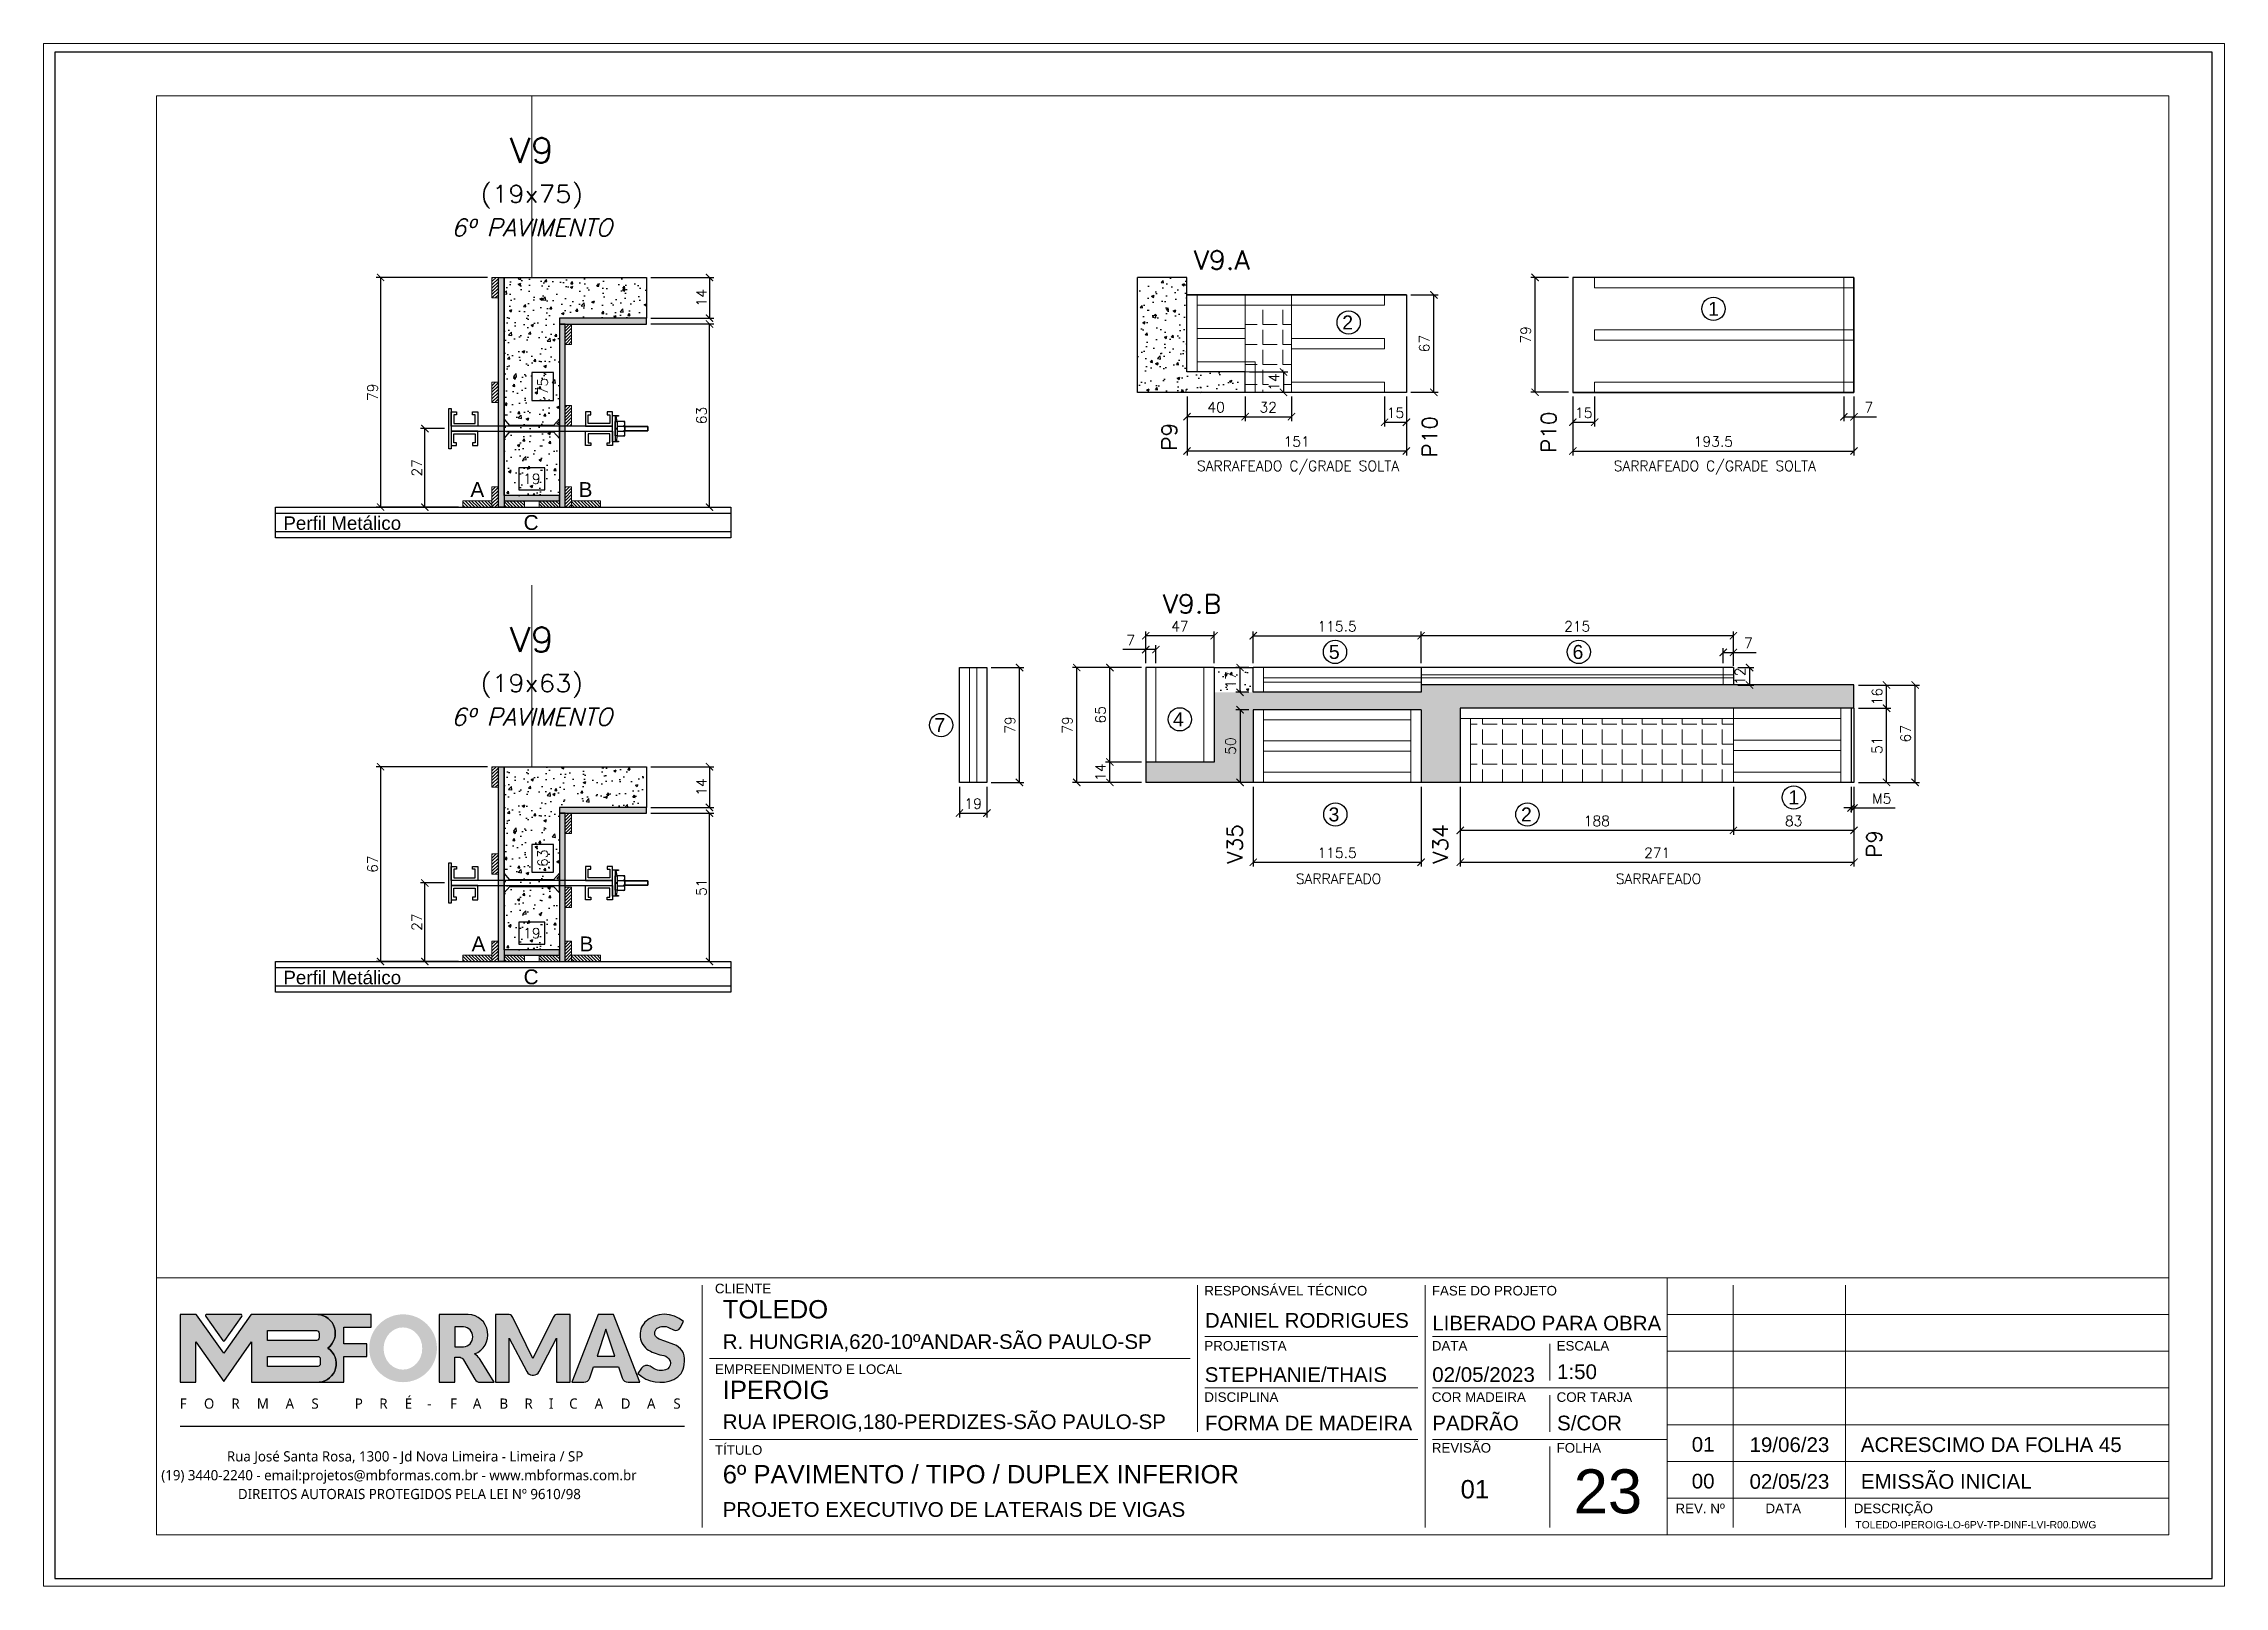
# Paper-space layout '23' of a CAD drawing. Extents: x 399.1 to 428.8, y 284.8 to 305.8.
# The model-space entities are those that its viewports show. They can reach past a viewport. Long polylines and large blocks are cut down to what shows.
import ezdxf
from ezdxf.enums import TextEntityAlignment as Align

# ---------------------------------------------------------------- set-up
doc = ezdxf.new("R2010")
doc.units = 0
doc.header["$PDMODE"] = 2
doc.header["$PDSIZE"] = 10
doc.linetypes.add('CABLIN', pattern=[0.35, 0.25, -0.1])
doc.linetypes.add('HIDDEN', pattern=[9.525, 6.35, -3.175])
doc.layers.get('0').update_dxf_attribs({"lineweight": 13})
doc.layers.get('Defpoints').update_dxf_attribs({"lineweight": 13})
for name, color, linetype in [('Barra de Ancoragem', 20, 'Continuous'), ('Concreto', 250, 'HIDDEN'), ('Cota', 4, 'Continuous'), ('Cota Seção (2x)', 4, 'Continuous'), ('Hachura', 252, 'CABLIN'), ('MB Logo', 255, 'Continuous'), ('Painéis', 200, 'Continuous'), ('Perfil Metálico', 224, 'Continuous'), ('Romaneio', 10, 'Continuous'), ('Texto de Titulo', 7, 'Continuous'), ('Texto Qtd Sarr', 242, 'Continuous'), ('Tubo de PVC', 51, 'Continuous')]:
    doc.layers.add(name, color=color, linetype=linetype)
for name, color, linetype, lineweight in [('FOLHA MB', 7, 'Continuous', 13), ('Madeira', 100, 'Continuous', 13), ('N° Folha', 5, 'Continuous', 13), ('Sarr 2.2x7', 40, 'Continuous', 9), ('Texto Seção', 7, 'Continuous', 15)]:
    doc.layers.add(name, color=color, linetype=linetype, lineweight=lineweight)
doc.layers.add('Laje_Perimetro', color=7, linetype='Continuous', plot=False)
doc.layers.add('VIEW', color=252, linetype='Continuous', lineweight=13, plot=False)
doc.styles.add('ARIAL', font='arial.ttf', dxfattribs={"oblique": 15, "height": 25})
doc.styles.add('MB_C01', font='arial.ttf', dxfattribs={"height": 1.3})
doc.styles.add('MB_C02', font='arial.ttf', dxfattribs={"height": 2})
doc.styles.add('MB_C03', font='arial.ttf', dxfattribs={"height": 2.5})
doc.styles.add('MB_C04', font='arial.ttf', dxfattribs={"height": 6})
doc.styles.add('MtXpl_Lucida_Sans_Un', font='l_10646.ttf')
doc.styles.add('REGUA-120', font='ROMANS.shx', dxfattribs={"height": 15})
doc.styles.add('ROMANS', font='romans.shx')
doc.dimstyles.new('Cota Paínel', dxfattribs={"dimtxt": 7, "dimasz": 5, "dimexe": 3, "dimexo": 3, "dimgap": 3, "dimtad": 1, "dimdec": 1, "dimzin": 12, "dimdsep": 46, "dimtxsty": 'ROMANS', "dimblk": 'ARCHTICK', "dimcen": 0, "dimclrd": 4, "dimclre": 4, "dimclrt": 1, "dimadec": 1, "dimazin": 3, "dimtfac": 1, "dimtdec": 1, "dimtmove": 0, "dimatfit": 3, "dimldrblk": 'OBLIQUE', "dimfxl": 1, "dimtolj": 1, "dimtzin": 12, "dimarcsym": 0})
doc.dimstyles.new('Cota Seção (2x)', dxfattribs={"dimtxt": 7, "dimasz": 5, "dimexe": 3, "dimexo": 3, "dimgap": 2, "dimtad": 3, "dimdec": 1, "dimlfac": 0.5, "dimzin": 12, "dimdsep": 46, "dimtxsty": 'ROMANS', "dimblk": 'ARCHTICK', "dimcen": 0, "dimclrd": 4, "dimclre": 4, "dimclrt": 1, "dimadec": 1, "dimazin": 3, "dimtfac": 1, "dimtdec": 1, "dimtmove": 0, "dimatfit": 3, "dimldrblk": 'OBLIQUE', "dimfxl": 1, "dimtolj": 1, "dimtzin": 12, "dimarcsym": 0})
doc.dimstyles.new('Cota Seção interna', dxfattribs={"dimtxt": 7, "dimasz": 6, "dimexe": 0.18, "dimexo": 2, "dimgap": -4, "dimtad": 3, "dimdec": 1, "dimlfac": 0.5, "dimzin": 12, "dimdsep": 46, "dimtxsty": 'ROMANS', "dimblk": 'ARCHTICK', "dimcen": 0.09, "dimse1": 1, "dimse2": 1, "dimsd1": 1, "dimsd2": 1, "dimclrd": 180, "dimclre": 5, "dimclrt": 1, "dimadec": 0, "dimazin": 3, "dimtfac": 1, "dimtdec": 1, "dimtofl": 0, "dimtmove": 0, "dimatfit": 3, "dimldrblk": 'ARCHTICK', "dimfxl": 1, "dimtolj": 1, "dimtzin": 0, "dimarcsym": 0})
pattern_1 = [(315, (7344.477, -4872.981), (1.12253202, 1.12253202), [])]
pattern_2 = [(45, (-7312.8994, 26787.8796), (-1.12253202, 1.12253202), [])]
pattern_3 = [(315, (7344.477, -4560.3843), (1.12253202, 1.12253202), [])]
pattern_4 = [(225, (-23873.3869, -19119.3607), (1.12253202, -1.12253202), [])]
pattern_5 = [(50, (3170.02, 0), (17.931505, -1.568803), [1.875, -20.625]), (355, (3170.02, 0), (-3.468783, 18.804803), [1.5, -16.5]), (100.45144, (3171.515, -0.13), (14.462721, 17.236), [1.593505, -17.528553]), (46.1842, (3170.02, 5), (26.681033, -4.137982), [2.8125, -30.9375]), (96.63564, (3172.244, 4.655), (23.36655, 24.352965), [2.39026, -26.292844]), (351.18416, (3170.02, 5), (23.36655, 24.352965), [2.25, -24.75]), (21, (3172.52, 3.75), (14.922676, -10.065472), [1.875, -20.625]), (326, (3172.52, 3.75), (6.082883, 18.128751), [1.5, -16.5]), (71.45144, (3173.764, 2.911), (21.00556, 8.063279), [1.593505, -17.528553]), (37.5, (3170.0204, 0), (0.3039964, 8.3223463), [0, -16.3, 0, -16.75, 0, -16.5625]), (7.5, (3170.02, 0), (6.5767384, 9.860293), [0, -9.55, 0, -15.925, 0, -6.3125]), (327.5, (3164.4454, 0), (13.345561, -0.5638718), [0, -6.25, 0, -19.5, 0, -25.875]), (317.5, (3161.945, 0), (14.579654, 2.5026246), [0, -8.125, 0, -12.95, 0, -18.375])]
pattern_6 = [(0, (3170.02, 0), (0, 13.75), [10, -3.75]), (90, (3170.02, 0), (-13.75, 8e-16), [10, -3.75])]

psp = doc.layouts.new('23')

msp = doc.modelspace()

# ---------------------------------------------------------------- texts
at = {"layer": 'N° Folha', "color": 5, "style": 'MB_C04'}
msp.add_text('23', height=30.306, dxfattribs=at).set_placement((-14875.91, 2977))
at = {"layer": 'Painéis', "color": 1, "char_height": 7, "attachment_point": 5, "style": 'ROMANS'}
for s, insert in [('\\A1;SARRAFEADO C/GRADE SOLTA', (-15065.64, 3696.48)), ('\\A1;SARRAFEADO C/GRADE SOLTA', (-14778.79, 3696.48)), ('\\A1;SARRAFEADO', (-15037.79, 3413.61)), ('\\A1;SARRAFEADO', (-14817.54, 3413.61))]:
    msp.add_mtext(s, dxfattribs=dict(at, insert=insert))
at = {"layer": 'Romaneio', "color": 0, "style": 'ARIAL'}
for s, p in [('2', (-15031.52, 3796.34)), ('1', (-14779.73, 3805.72)), ('5', (-15040.73, 3569.66)), ('6', (-14872.99, 3569.66)), ('4', (-15148.08, 3523.29)), ('7', (-15312.25, 3519.36)), ('1', (-14724.47, 3469.59)), ('3', (-15040.95, 3457.85)), ('2', (-14908.49, 3457.85))]:
    msp.add_text(s, height=9.6, dxfattribs=at).set_placement(p, align=Align.MIDDLE_CENTER)
at = {"layer": 'Texto Seção', "style": 'REGUA-120', "width": 1.05}
for s, p in [('V9.A', (-15137.57, 3832.78)), ('V9.B', (-15158.92, 3596.24))]:
    msp.add_text(s, height=13, dxfattribs=at).set_placement(p)
for s, p in [('P9', (-15154.28, 3717.65)), ('P10', (-14975.02, 3717.65)), ('P10', (-14893.14, 3720.77)), ('V35', (-15109.18, 3437.52)), ('V34', (-14967.68, 3437.52)), ('P9', (-14669.07, 3437.52))]:
    msp.add_text(s, height=10.4, rotation=90, dxfattribs=at).set_placement(p, align=Align.MIDDLE_CENTER)
at = {"layer": 'Texto Seção', "color": 0, "linetype": 'Continuous', "style": 'ARIAL'}
for s, p in [('A', (-15630.61, 3681.39)), ('B', (-15556.12, 3681.39)), ('C', (-15593.58, 3658.72)), ('A', (-15629.8, 3368.79)), ('B', (-15555.49, 3368.79)), ('C', (-15593.58, 3346.12))]:
    msp.add_text(s, height=10.22, dxfattribs=at).set_placement(p, align=Align.MIDDLE_CENTER)
at = {"layer": 'Texto Seção', "style": 'ARIAL'}
for p in [(-15723.58, 3658.28), (-15723.58, 3345.68)]:
    msp.add_text('Perfil Metálico', height=9.24, dxfattribs=at).set_placement(p, align=Align.MIDDLE_CENTER)

# ---------------------------------------------------------------- blocks, each defined once
blk = doc.blocks.new('MB-NOVO')
at = {"layer": 'MB Logo', "linetype": 'Continuous'}
h = blk.add_hatch(color=256, dxfattribs=at)
h.dxf.hatch_style = 1
h.set_gradient(color1=(242, 132, 69), color2=(247, 180, 141), rotation=90, tint=1)
h.paths.add_polyline_path([(-18529.6, 10980.8), (-18475.7, 10980.8, 0.706757), (-18468.7, 11008, 0.681802), (-18476.7, 11034.9), (-18529.4, 11034.9, 0.243712), (-18530.2, 11034.5), (-18551.7, 11003.9), (-18573.3, 11034.5, 0.243712), (-18574.1, 11034.9), (-18586.5, 11034.9), (-18586.5, 10980.8), (-18573.9, 10980.8), (-18573.9, 11012.9), (-18551.7, 10981.5), (-18529.6, 11012.9)])
h.paths.add_polyline_path([(-18516.8, 11014.1), (-18516.8, 11022), (-18477.8, 11022, -0.414214), (-18475.8, 11020), (-18475.8, 11016.1, -0.414214), (-18477.8, 11014.1)], flags=16)
h.paths.add_polyline_path([(-18516.8, 11001.4), (-18476.8, 11001.4, -0.414214), (-18474.8, 10999.4), (-18474.8, 10995.5, -0.414214), (-18476.8, 10993.5), (-18516.8, 10993.5)], flags=16)
at = {"layer": 'MB Logo', "true_color": 0x262626}
h = blk.add_hatch(color=250, dxfattribs=at)
h.dxf.hatch_style = 1
h.paths.add_polyline_path([(-18537.3, 11033.3, 0.60809), (-18538.1, 11034.9), (-18565.3, 11034.9, 0.60809), (-18566.1, 11033.3), (-18552.5, 11014, 0.518202), (-18550.9, 11014)])
h = blk.add_hatch(color=250, dxfattribs=at)
h.dxf.hatch_style = 1
h.paths.add_polyline_path([(-18456.2, 11011.3), (-18456.2, 11024.6), (-18434.2, 11024.6), (-18434.2, 11034.9), (-18476.7, 11034.9, -0.681802), (-18468.7, 11008, -0.706757), (-18475.7, 10980.8), (-18456.2, 10980.8), (-18456.2, 11001.4), (-18437.8, 11001.4), (-18437.8, 11011.3)])
h = blk.add_hatch(color=250, dxfattribs=at)
h.dxf.hatch_style = 1
h.paths.add_polyline_path([(-18435.9, 11007.9, 1), (-18381.9, 11007.9, 1)])
edge = h.paths.add_edge_path(flags=16)
edge.add_ellipse((-18409, 11007.7), major_axis=(0, 16.8), ratio=0.916255, start_angle=0, end_angle=360)
h = blk.add_hatch(color=250, dxfattribs=at)
h.dxf.hatch_style = 1
h.paths.add_polyline_path([(-18357, 11034.9), (-18380.2, 11034.9), (-18380.2, 10980.8), (-18367.6, 10980.8), (-18367.6, 11000.7), (-18363.4, 11000.7, -0.195765), (-18360.9, 10998.9), (-18351.8, 10983.2, 0.261385), (-18347.5, 10980.8), (-18336.4, 10980.8), (-18347.5, 10999, 0.082429), (-18349.6, 11001.5), (-18351.9, 11003.4, 0.81838)])
h.paths.add_polyline_path([(-18360.8, 11009), (-18367.6, 11009), (-18367.6, 11025), (-18360.8, 11025, -0.92578)], flags=16)
h = blk.add_hatch(color=250, dxfattribs=at)
h.dxf.hatch_style = 1
h.paths.add_polyline_path([(-18286.6, 11015.9), (-18286.6, 10980.8), (-18275.8, 10980.8), (-18275.8, 11034.9), (-18286.6, 11034.9, 0.216647), (-18289.4, 11032.4), (-18305.5, 10999.8), (-18321.6, 11032.7, 0.199908), (-18324.3, 11034.9), (-18335.2, 11034.9), (-18335.2, 10980.8), (-18324.3, 10980.8), (-18324.3, 11015.9), (-18310.4, 10989.3, 0.279644), (-18306, 10986.6, 0.340986), (-18300.5, 10989.3)])
h = blk.add_hatch(color=250, dxfattribs=at)
h.dxf.hatch_style = 1
h.paths.add_polyline_path([(-18274.4, 10980.8), (-18265, 10980.8, 0.322517), (-18260.2, 10984.3), (-18257.3, 10993), (-18237.2, 10993), (-18234.3, 10984.3, 0.322517), (-18229.5, 10980.8), (-18220.3, 10980.8), (-18241.2, 11034.9), (-18253.4, 11034.9)])
h.paths.add_polyline_path([(-18254.4, 11001.6), (-18247.3, 11023), (-18240.1, 11001.6)], flags=16)
h = blk.add_hatch(color=250, dxfattribs=at)
h.dxf.hatch_style = 1
h.paths.add_polyline_path([(-18206, 11024, -0.247671), (-18196.9, 11024.3), (-18193.5, 11022.5, 0.40799), (-18188.2, 11024.1), (-18185.4, 11029.1, 0.392837), (-18216.2, 11028.7, 0.467779), (-18213.3, 11006.3, 0.077523), (-18201.2, 11002.1, -0.214206), (-18196.1, 10997.9, -0.284295), (-18198.2, 10991.4, -0.26924), (-18208.8, 10991.6), (-18212.2, 10993.6, 0.407727), (-18219, 10992.1), (-18221.8, 10987.7, 0.296878), (-18193.2, 10983.1, 0.272251), (-18184.9, 10995.3), (-18184.6, 10997.9, 0.348906), (-18193.7, 11011.2), (-18200.4, 11013.5, -0.045018), (-18205.8, 11015.7, -0.618284)])
at = {"layer": 'MB Logo', "linetype": 'Continuous'}
blk.add_line((-18586.5, 10945.9), (-18184.8, 10945.9), dxfattribs=at)
at = {"layer": 'MB Logo', "color": 23, "linetype": 'Continuous', "true_color": 0xf28445}
for points in [[(-18573.3, 11034.5, 0.243712), (-18574.1, 11034.9), (-18586.5, 11034.9), (-18586.5, 10980.8), (-18573.9, 10980.8), (-18573.9, 11012.9), (-18551.7, 10981.5), (-18529.6, 11012.9), (-18529.6, 10980.8), (-18475.7, 10980.8, 0.706757), (-18468.7, 11008, 0.681802), (-18476.7, 11034.9), (-18529.4, 11034.9, 0.243712), (-18530.2, 11034.5), (-18551.7, 11003.9)], [(-18516.8, 11022), (-18477.8, 11022, -0.414214), (-18475.8, 11020), (-18475.8, 11016.1, -0.414214), (-18477.8, 11014.1), (-18516.8, 11014.1)], [(-18516.8, 11001.4), (-18476.8, 11001.4, -0.414214), (-18474.8, 10999.4), (-18474.8, 10995.5, -0.414214), (-18476.8, 10993.5), (-18516.8, 10993.5)]]:
    blk.add_lwpolyline(points, format="xyb", close=True, dxfattribs=at)
at = {"layer": 'MB Logo', "color": 250, "true_color": 0x262626}
for points in [[(-18537.3, 11033.3, 0.60809), (-18538.1, 11034.9), (-18565.3, 11034.9, 0.60809), (-18566.1, 11033.3), (-18552.5, 11014, 0.518202), (-18550.9, 11014)], [(-18437.8, 11011.3), (-18456.2, 11011.3), (-18456.2, 11024.6), (-18434.2, 11024.6), (-18434.2, 11034.9), (-18476.7, 11034.9, -0.681802), (-18468.7, 11008, -0.706757), (-18475.7, 10980.8), (-18456.2, 10980.8), (-18456.2, 11001.4), (-18437.8, 11001.4)], [(-18347.5, 10980.8), (-18336.4, 10980.8), (-18347.5, 10999, 0.082429), (-18349.6, 11001.5), (-18351.9, 11003.4, 0.81838), (-18357, 11034.9), (-18380.2, 11034.9), (-18380.2, 10980.8), (-18367.6, 10980.8), (-18367.6, 11000.7), (-18363.4, 11000.7, -0.209789), (-18360.8, 10998.7), (-18351.8, 10983.2, 0.261385)], [(-18286.6, 11015.9), (-18286.6, 10980.8), (-18275.8, 10980.8), (-18275.8, 11034.9), (-18286.6, 11034.9, 0.216647), (-18289.4, 11032.4), (-18305.5, 10999.8), (-18321.5, 11032.4, 0.216647), (-18324.3, 11034.9), (-18335.2, 11034.9), (-18335.2, 10980.8), (-18324.3, 10980.8), (-18324.3, 11015.9), (-18310.4, 10989.3, 0.279644), (-18306, 10986.6), (-18304.9, 10986.6, 0.279644), (-18300.5, 10989.3)], [(-18265, 10980.8, 0.322517), (-18260.2, 10984.3), (-18257.3, 10993), (-18237.2, 10993), (-18234.3, 10984.3, 0.322517), (-18229.5, 10980.8), (-18220.3, 10980.8), (-18241.2, 11034.9), (-18253.4, 11034.9), (-18274.4, 10980.8)], [(-18206.2, 11015.9, -0.549626), (-18206.4, 11023.8, -0.258723), (-18196.9, 11024.3), (-18193.5, 11022.5, 0.40799), (-18188.2, 11024.1), (-18185.4, 11029.1, 0.392837), (-18216.2, 11028.7, 0.467779), (-18213.3, 11006.3, 0.077523), (-18201.2, 11002.1, -0.203897), (-18196.3, 10998.2), (-18196.1, 10997.8, -0.267611), (-18198, 10991.6), (-18198.5, 10991.3, -0.261145), (-18208.8, 10991.6), (-18212.2, 10993.6, 0.407727), (-18219, 10992.1), (-18221.8, 10987.7, 0.296878), (-18193.2, 10983.1, 0.265963), (-18184.9, 10994.9), (-18184.7, 10997.6, 0.340466), (-18193.1, 11011), (-18200.4, 11013.5, -0.049298)], [(-18367.6, 11009), (-18360.8, 11009, 0.92578), (-18360.8, 11025), (-18367.6, 11025)]]:
    blk.add_lwpolyline(points, format="xyb", close=True, dxfattribs=at)
blk.add_lwpolyline([(-18247.3, 11023), (-18254.4, 11001.6), (-18240.1, 11001.6)], close=True, dxfattribs=at)
at = {"layer": 'MB Logo', "color": 250, "true_color": 0x262626, "style": 'MtXpl_Lucida_Sans_Un'}
for s, height, p in [('F', 8.12, (-18586.8, 10959.8)), ('O', 8.12, (-18567.5, 10959.8)), ('R', 8.12, (-18545.6, 10959.8)), ('M', 8.12, (-18525.4, 10959.8)), ('A', 8.12, (-18502.5, 10959.8)), ('S', 8.12, (-18481.9, 10959.8)), ('P', 8.12, (-18447.3, 10959.8)), ('R', 8.12, (-18427.8, 10959.8)), ('É', 8.12, (-18407.5, 10959.8)), ('-', 8.12, (-18389.6, 10959.8)), ('F', 8.12, (-18371.4, 10959.8)), ('A', 8.12, (-18353.3, 10959.8)), ('B', 8.12, (-18332.1, 10959.8)), ('R', 8.12, (-18312.2, 10959.8)), ('I', 8.12, (-18292.7, 10959.8)), ('C', 8.12, (-18276.6, 10959.8)), ('A', 8.12, (-18256.3, 10959.8)), ('D', 8.12, (-18235.5, 10959.8)), ('A', 8.12, (-18214.6, 10959.8)), ('S', 8.12, (-18193.6, 10959.8)), ('DIREITOS AUTORAIS PROTEGIDOS PELA LEI Nº 9610/98', 8.122, (-18540.4, 10887.8))]:
    blk.add_text(s, height=height, dxfattribs=at).set_placement(p)
at = {"layer": 'MB Logo', "style": 'MtXpl_Lucida_Sans_Un'}
for s, p in [('Rua José Santa Rosa, 1300 - Jd Nova Limeira - Limeira / SP', (-18549.2, 10917.8)), ('(19) 3440-2240 - email:projetos@mbformas.com.br - www.mbformas.com.br', (-18601.5, 10902.8))]:
    blk.add_text(s, height=8.122, dxfattribs=at).set_placement(p)
blk = doc.blocks.new('A$C169d8357')
at = {"layer": 'FOLHA MB', "color": 1}
for p, q in [((1109.8, 356.7), (70, 356.7)), ((445.6, 351.7), (445.6, 185)), ((786.6, 351.7), (786.6, 250.7)), ((943.1, 351.7), (943.1, 185)), ((1109.8, 356.7), (1109.8, 179.9)), ((1455, 356.7), (1109.8, 356.7)), ((1155.3, 185), (1155.3, 351.7)), ((1232.6, 351.7), (1232.6, 185)), ((1455, 331.5), (1109.8, 331.5)), ((938.1, 316.3), (791.6, 316.3)), ((1109.8, 316.3), (948.2, 316.3)), ((781.5, 301.2), (450.7, 301.2)), ((1029, 311.3), (1029, 286)), ((1455, 306.2), (1109.8, 306.2)), ((938.1, 281), (791.6, 281)), ((1109.8, 281), (948.2, 281)), ((1029, 275.9), (1029, 250.7)), ((1455, 281), (1109.8, 281)), ((1455, 255.7), (1109.8, 255.7)), ((938.1, 245.6), (450.7, 245.6)), ((1109.8, 245.6), (948.2, 245.6)), ((1029, 240.6), (1029, 185)), ((1455, 230.4), (1109.8, 230.4)), ((1455, 205.2), (1109.8, 205.2))]:
    blk.add_line(p, q, dxfattribs=at)
for points in [[(0, 1199.9), (0, 149.9), (1485, 149.9), (1485, 1199.9)], [(70, 1169.9), (70, 179.9), (1455, 179.9), (1455, 1169.9)]]:
    blk.add_lwpolyline(points, close=True, dxfattribs=at)
at = {"layer": 'MB Logo', "xscale": 0.8642040370897565, "yscale": 0.8642040370897565, "zscale": 0.8642040370897565}
blk.add_blockref('MB-NOVO', (16148.7, -9204.8), dxfattribs=at)
at = {"layer": 'FOLHA MB', "color": 6}
for s, height, style, p in [('CLIENTE', 6.57, 'MB_C01', (454.3, 346.1)), ('RESPONSÁVEL TÉCNICO', 6.566, 'MB_C01', (791.2, 344.6)), ('FASE DO PROJETO', 6.566, 'MB_C01', (947.8, 344.6)), ('R. HUNGRIA,620-10ºANDAR-SÃO PAULO-SP', 10.102, 'MB_C02', (459.7, 307.8)), ('PROJETISTA', 6.57, 'MB_C01', (791.2, 306.7)), ('DATA', 6.57, 'MB_C01', (947.8, 306.7)), ('ESCALA', 6.57, 'MB_C01', (1033.7, 306.7)), ('EMPREENDIMENTO E LOCAL', 6.566, 'MB_C01', (454.3, 290.6)), ('DISCIPLINA', 6.57, 'MB_C01', (791.2, 271.4)), ('COR MADEIRA', 6.566, 'MB_C01', (947.8, 271.4)), ('COR TARJA', 6.57, 'MB_C01', (1033.7, 271.4)), ('RUA IPEROIG,180-PERDIZES-SÃO PAULO-SP', 10.102, 'MB_C02', (459.7, 252.7)), ('TÍTULO', 6.57, 'MB_C01', (454.3, 235)), ('REVISÃO', 6.57, 'MB_C01', (947.8, 236.5)), ('FOLHA', 6.57, 'MB_C01', (1033.7, 236.5)), ('PROJETO EXECUTIVO DE LATERAIS DE VIGAS', 10.102, 'MB_C02', (459.7, 192.3))]:
    blk.add_text(s, height=height, dxfattribs=dict(at, style=style)).set_placement(p)
at = {"layer": 'FOLHA MB', "color": 5}
for s, height, style, p in [('TOLEDO', 12.63, 'MB_C03', (459.7, 328.8)), ('DANIEL RODRIGUES', 10.102, 'MB_C02', (791.6, 322.4)), ('LIBERADO PARA OBRA', 10.102, 'MB_C02', (948.1, 320.5)), ('IPEROIG', 12.63, 'MB_C03', (459.7, 273.3)), ('STEPHANIE/THAIS', 10.102, 'MB_C02', (791.5, 285.1)), ('02/05/2023', 10.1, 'MB_C02', (948.1, 285.1)), ('1:50', 10.1, 'MB_C02', (1034, 287.1)), ('FORMA DE MADEIRA', 10.102, 'MB_C02', (791.6, 251.7)), ('PADRÃO', 10.1, 'MB_C02', (948.1, 251.8)), ('S/COR', 10.1, 'MB_C02', (1034, 251.8)), ('01', 10.1, 'MB_C02', (1126.7, 237.1)), ('19/06/23', 10.1, 'MB_C02', (1166.5, 236.9)), ('ACRESCIMO DA FOLHA 45', 10.102, 'MB_C02', (1243.1, 236.9)), ('6º PAVIMENTO / TIPO / DUPLEX INFERIOR', 12.628, 'MB_C03', (459.7, 215.3)), ('01', 12.63, 'MB_C03', (967.6, 205)), ('00', 10.1, 'MB_C02', (1126.7, 211.8)), ('02/05/23', 10.1, 'MB_C02', (1166.5, 211.6)), ('EMISSÃO INICIAL', 10.102, 'MB_C02', (1243.1, 211.6))]:
    blk.add_text(s, height=height, dxfattribs=dict(at, style=style)).set_placement(p)
at = {"layer": 'FOLHA MB', "color": 6, "style": 'MB_C01'}
for s, p in [('REV. Nº', (1132.5, 198.1)), ('DATA', (1189.7, 198.1)), ('DESCRIÇÃO', (1265.5, 198.1))]:
    blk.add_text(s, height=6.57, dxfattribs=at).set_placement(p, align=Align.MIDDLE_CENTER)
at = {"layer": 'FOLHA MB', "insert": (1239.4, 189.4), "char_height": 5.051, "width": 210.818, "attachment_point": 1, "style": 'MB_C04'}
blk.add_mtext('TOLEDO-IPEROIG-LO-6PV-TP-DINF-LVI-R00.DWG', dxfattribs=at)
blk = doc.blocks.new('titulo1')
at = {"layer": 'Defpoints', "color": 252, "linetype": 'HIDDEN', "ltscale": 2}
blk.add_line((0, 0), (0, 125), dxfattribs=at)
at = {"layer": 'Defpoints', "style": 'ROMANS', "oblique": 15}
blk.add_attdef('FOLHA', text='', height=10, dxfattribs=at).set_placement((0, 15.6), align=Align.MIDDLE_CENTER)
at = {"layer": 'Texto Qtd Sarr', "color": 3, "style": 'ROMANS', "oblique": 15}
for tag, height, p in [('TITULO', 17, (0, 71.4)), ('SEÇÃO', 12, (0, 41.5))]:
    blk.add_attdef(tag, text='', height=height, dxfattribs=at).set_placement(p, align=Align.MIDDLE_CENTER)
blk = doc.blocks.new('*D565')
at = {"layer": 'Cota Seção (2x)', "color": 180, "lineweight": -2, "transparency": 16777216}
for p, q in [((-15584.1, 3383.7), (-15602.1, 3383.7)), ((-15602.1, 3383.7), (-15602.1, 3368.7)), ((-15584.1, 3368.7), (-15584.1, 3383.7)), ((-15602.1, 3368.7), (-15584.1, 3368.7))]:
    blk.add_line(p, q, dxfattribs=at)
at = {"layer": 'Defpoints', "color": 0, "transparency": 16777216}
for p in [(-15612.1, 3364.7), (-15574.1, 3364.7), (-15574.1, 3364.7)]:
    blk.add_point(p, dxfattribs=at)
at = {"layer": 'Cota Seção (2x)', "color": 1, "transparency": 16777216, "insert": (-15593.1, 3376.2), "char_height": 7, "attachment_point": 5, "style": 'ROMANS'}
blk.add_mtext('\\A1;19', dxfattribs=at)
blk = doc.blocks.new('_ArchTick')
at = {"color": 0, "linetype": 'ByBlock', "const_width": 0.15}
blk.add_lwpolyline([(-0.5, -0.5), (0.5, 0.5)], dxfattribs=at)
blk = doc.blocks.new('*D566')
at = {"layer": 'Cota', "color": 4, "lineweight": -2, "transparency": 16777216}
for p, q in [((-15511.1, 3490.7), (-15467.8, 3490.7)), ((-15470.8, 3490.7), (-15470.8, 3462.7)), ((-15511.1, 3462.7), (-15467.8, 3462.7))]:
    blk.add_line(p, q, dxfattribs=at)
at = {"layer": 'Defpoints', "color": 0, "transparency": 16777216}
for p in [(-15514.1, 3490.7), (-15514.1, 3462.7), (-15470.8, 3462.7)]:
    blk.add_point(p, dxfattribs=at)
at = {"layer": 'Cota', "color": 4, "lineweight": -2, "transparency": 16777216, "xscale": 5, "yscale": 5, "zscale": 5}
for p, rotation in [((-15470.8, 3490.7), 90), ((-15470.8, 3462.7), 270)]:
    blk.add_blockref('_ArchTick', p, dxfattribs=dict(at, rotation=rotation))
at = {"layer": 'Cota', "color": 1, "transparency": 16777216, "insert": (-15476.3, 3476.7), "char_height": 7, "attachment_point": 5, "rotation": 90, "style": 'ROMANS'}
blk.add_mtext('\\A1;14', dxfattribs=at)
blk = doc.blocks.new('_OBLIQUE')
at = {"color": 0, "linetype": 'ByBlock', "lineweight": -2}
for p, q in [((0, 0), (-1, 0)), ((-0.5, -0.5), (0.5, 0.5))]:
    blk.add_line(p, q, dxfattribs=at)
blk = doc.blocks.new('DSADSAD')
at = {"layer": 'Barra de Ancoragem'}
for p, q in [((-12991, 7698.4), (-13009.2, 7698.4)), ((-13005.1, 7696.9), (-13008.6, 7697.6)), ((-12995.1, 7696.9), (-12991.5, 7697.6))]:
    blk.add_line(p, q, dxfattribs=at)
at = {"layer": 'Barra de Ancoragem', "flags": 128}
for points in [[(-13009.2, 7700.2), (-12991, 7700.2), (-12991, 7698.4), (-13009.2, 7698.4)], [(-13008.6, 7698.4), (-13008.6, 7696), (-13009.2, 7696), (-13009.2, 7698.4)], [(-12995.1, 7698.4), (-12995.1, 7696.9), (-13005.1, 7696.9), (-13005.1, 7698.4)], [(-12991, 7698.4), (-12991, 7696), (-12991.5, 7696), (-12991.5, 7698.4)]]:
    blk.add_lwpolyline(points, close=True, dxfattribs=at)
for points in [[(-13005.1, 7696.9), (-13005.1, 7691.6), (-12995.1, 7691.6), (-12995.1, 7696.9)], [(-13000.4, 7696.9), (-13000.4, 7698.4), (-12999.8, 7698.4), (-12999.8, 7696.9), (-13000.4, 7696.9), (-12999.8, 7696.9)]]:
    blk.add_lwpolyline(points, dxfattribs=at)
for points in [[(-13001.9, 7696.9), (-13001.9, 7692.8, 0.666667), (-12998.3, 7692.8, 0.666667)], [(-12998.3, 7696.9), (-12998.3, 7692.8, 0.729796), (-12995.1, 7692.8, 0.729796)]]:
    blk.add_lwpolyline(points, format="xyb", dxfattribs=at)
at = {"layer": 'Barra de Ancoragem'}
blk.add_arc((-13003.5, 7693.3), 1.7, 197.7564, 342.2436, dxfattribs=at)
blk = doc.blocks.new('*D567')
at = {"layer": 'Cota', "color": 4, "lineweight": -2, "transparency": 16777216}
for p, q in [((-15653.3, 3410.7), (-15669.7, 3410.7)), ((-15666.7, 3356.7), (-15666.7, 3410.7)), ((-15643.5, 3356.7), (-15669.7, 3356.7))]:
    blk.add_line(p, q, dxfattribs=at)
at = {"layer": 'Defpoints', "color": 0, "transparency": 16777216}
for p in [(-15666.7, 3410.7), (-15650.3, 3410.7), (-15640.5, 3356.7)]:
    blk.add_point(p, dxfattribs=at)
at = {"layer": 'Cota', "color": 4, "lineweight": -2, "transparency": 16777216, "xscale": 5, "yscale": 5, "zscale": 5}
for p, rotation in [((-15666.7, 3410.7), 90), ((-15666.7, 3356.7), 270)]:
    blk.add_blockref('_ArchTick', p, dxfattribs=dict(at, rotation=rotation))
at = {"layer": 'Cota', "color": 1, "transparency": 16777216, "insert": (-15672.2, 3383.7), "char_height": 7, "attachment_point": 5, "rotation": 90, "style": 'ROMANS'}
blk.add_mtext('\\A1;27', dxfattribs=at)
blk = doc.blocks.new('*D568')
at = {"layer": 'Cota', "color": 4, "lineweight": -2, "transparency": 16777216}
for p, q in [((-15511.1, 3458.7), (-15467.8, 3458.7)), ((-15470.8, 3356.7), (-15470.8, 3458.7)), ((-15542.7, 3356.7), (-15467.8, 3356.7))]:
    blk.add_line(p, q, dxfattribs=at)
at = {"layer": 'Defpoints', "color": 0, "transparency": 16777216}
for p in [(-15514.1, 3458.7), (-15470.8, 3458.7), (-15545.7, 3356.7)]:
    blk.add_point(p, dxfattribs=at)
at = {"layer": 'Cota', "color": 4, "lineweight": -2, "transparency": 16777216, "xscale": 5, "yscale": 5, "zscale": 5}
for p, rotation in [((-15470.8, 3458.7), 90), ((-15470.8, 3356.7), 270)]:
    blk.add_blockref('_ArchTick', p, dxfattribs=dict(at, rotation=rotation))
at = {"layer": 'Cota', "color": 1, "transparency": 16777216, "insert": (-15476.3, 3407.7), "char_height": 7, "attachment_point": 5, "rotation": 90, "style": 'ROMANS'}
blk.add_mtext('\\A1;51', dxfattribs=at)
blk = doc.blocks.new('*D569')
at = {"layer": 'Cota Seção (2x)', "color": 180, "lineweight": -2, "transparency": 16777216}
for p, q in [((-15578.1, 3437.2), (-15593.1, 3437.2)), ((-15593.1, 3437.2), (-15593.1, 3418.2)), ((-15578.1, 3418.2), (-15578.1, 3437.2)), ((-15593.1, 3418.2), (-15578.1, 3418.2))]:
    blk.add_line(p, q, dxfattribs=at)
at = {"layer": 'Defpoints', "color": 0, "transparency": 16777216}
for p in [(-15574.1, 3490.7), (-15574.1, 3490.7), (-15574.1, 3364.7)]:
    blk.add_point(p, dxfattribs=at)
at = {"layer": 'Cota Seção (2x)', "color": 1, "transparency": 16777216, "insert": (-15585.6, 3427.7), "char_height": 7, "attachment_point": 5, "rotation": 90, "style": 'ROMANS'}
blk.add_mtext('\\A1;63', dxfattribs=at)
blk = doc.blocks.new('*D570')
at = {"layer": 'Cota', "color": 4, "lineweight": -2, "transparency": 16777216}
for p, q in [((-15623.5, 3490.7), (-15700.2, 3490.7)), ((-15697.2, 3490.7), (-15697.2, 3356.7)), ((-15643.5, 3356.7), (-15700.2, 3356.7))]:
    blk.add_line(p, q, dxfattribs=at)
at = {"layer": 'Defpoints', "color": 0, "transparency": 16777216}
for p in [(-15620.5, 3490.7), (-15697.2, 3356.7), (-15640.5, 3356.7)]:
    blk.add_point(p, dxfattribs=at)
at = {"layer": 'Cota', "color": 4, "lineweight": -2, "transparency": 16777216, "xscale": 5, "yscale": 5, "zscale": 5}
for p, rotation in [((-15697.2, 3490.7), 90), ((-15697.2, 3356.7), 270)]:
    blk.add_blockref('_ArchTick', p, dxfattribs=dict(at, rotation=rotation))
at = {"layer": 'Cota', "color": 1, "transparency": 16777216, "insert": (-15702.7, 3423.7), "char_height": 7, "attachment_point": 5, "rotation": 90, "style": 'ROMANS'}
blk.add_mtext('\\A1;67', dxfattribs=at)
blk = doc.blocks.new('*D559')
at = {"layer": 'Cota Seção (2x)', "color": 180, "lineweight": -2, "transparency": 16777216}
for p, q in [((-15584.1, 3696.3), (-15602.1, 3696.3)), ((-15602.1, 3696.3), (-15602.1, 3681.3)), ((-15584.1, 3681.3), (-15584.1, 3696.3)), ((-15602.1, 3681.3), (-15584.1, 3681.3))]:
    blk.add_line(p, q, dxfattribs=at)
at = {"layer": 'Defpoints', "color": 0, "transparency": 16777216}
for p in [(-15612.1, 3677.3), (-15574.1, 3677.3), (-15574.1, 3677.3)]:
    blk.add_point(p, dxfattribs=at)
at = {"layer": 'Cota Seção (2x)', "color": 1, "transparency": 16777216, "insert": (-15593.1, 3688.8), "char_height": 7, "attachment_point": 5, "style": 'ROMANS'}
blk.add_mtext('\\A1;19', dxfattribs=at)
blk = doc.blocks.new('*D560')
at = {"layer": 'Cota', "color": 4, "lineweight": -2, "transparency": 16777216}
for p, q in [((-15511.1, 3827.3), (-15467.8, 3827.3)), ((-15470.8, 3827.3), (-15470.8, 3799.3)), ((-15511.1, 3799.3), (-15467.8, 3799.3))]:
    blk.add_line(p, q, dxfattribs=at)
at = {"layer": 'Defpoints', "color": 0, "transparency": 16777216}
for p in [(-15514.1, 3827.3), (-15514.1, 3799.3), (-15470.8, 3799.3)]:
    blk.add_point(p, dxfattribs=at)
at = {"layer": 'Cota', "color": 4, "lineweight": -2, "transparency": 16777216, "xscale": 5, "yscale": 5, "zscale": 5}
for p, rotation in [((-15470.8, 3827.3), 90), ((-15470.8, 3799.3), 270)]:
    blk.add_blockref('_ArchTick', p, dxfattribs=dict(at, rotation=rotation))
at = {"layer": 'Cota', "color": 1, "transparency": 16777216, "insert": (-15476.3, 3813.3), "char_height": 7, "attachment_point": 5, "rotation": 90, "style": 'ROMANS'}
blk.add_mtext('\\A1;14', dxfattribs=at)
blk = doc.blocks.new('*D561')
at = {"layer": 'Cota', "color": 4, "lineweight": -2, "transparency": 16777216}
for p, q in [((-15653.3, 3723.3), (-15669.7, 3723.3)), ((-15666.7, 3669.3), (-15666.7, 3723.3)), ((-15643.5, 3669.3), (-15669.7, 3669.3))]:
    blk.add_line(p, q, dxfattribs=at)
at = {"layer": 'Defpoints', "color": 0, "transparency": 16777216}
for p in [(-15666.7, 3723.3), (-15650.3, 3723.3), (-15640.5, 3669.3)]:
    blk.add_point(p, dxfattribs=at)
at = {"layer": 'Cota', "color": 4, "lineweight": -2, "transparency": 16777216, "xscale": 5, "yscale": 5, "zscale": 5}
for p, rotation in [((-15666.7, 3723.3), 90), ((-15666.7, 3669.3), 270)]:
    blk.add_blockref('_ArchTick', p, dxfattribs=dict(at, rotation=rotation))
at = {"layer": 'Cota', "color": 1, "transparency": 16777216, "insert": (-15672.2, 3696.3), "char_height": 7, "attachment_point": 5, "rotation": 90, "style": 'ROMANS'}
blk.add_mtext('\\A1;27', dxfattribs=at)
blk = doc.blocks.new('*D562')
at = {"layer": 'Cota', "color": 4, "lineweight": -2, "transparency": 16777216}
for p, q in [((-15511.1, 3795.3), (-15467.8, 3795.3)), ((-15470.8, 3669.3), (-15470.8, 3795.3)), ((-15542.7, 3669.3), (-15467.8, 3669.3))]:
    blk.add_line(p, q, dxfattribs=at)
at = {"layer": 'Defpoints', "color": 0, "transparency": 16777216}
for p in [(-15514.1, 3795.3), (-15470.8, 3795.3), (-15545.7, 3669.3)]:
    blk.add_point(p, dxfattribs=at)
at = {"layer": 'Cota', "color": 4, "lineweight": -2, "transparency": 16777216, "xscale": 5, "yscale": 5, "zscale": 5}
for p, rotation in [((-15470.8, 3795.3), 90), ((-15470.8, 3669.3), 270)]:
    blk.add_blockref('_ArchTick', p, dxfattribs=dict(at, rotation=rotation))
at = {"layer": 'Cota', "color": 1, "transparency": 16777216, "insert": (-15476.3, 3732.3), "char_height": 7, "attachment_point": 5, "rotation": 90, "style": 'ROMANS'}
blk.add_mtext('\\A1;63', dxfattribs=at)
blk = doc.blocks.new('*D563')
at = {"layer": 'Cota Seção (2x)', "color": 180, "lineweight": -2, "transparency": 16777216}
for p, q in [((-15578.1, 3761.9), (-15593.1, 3761.9)), ((-15593.1, 3761.9), (-15593.1, 3742.6)), ((-15578.1, 3742.6), (-15578.1, 3761.9)), ((-15593.1, 3742.6), (-15578.1, 3742.6))]:
    blk.add_line(p, q, dxfattribs=at)
at = {"layer": 'Defpoints', "color": 0, "transparency": 16777216}
for p in [(-15574.1, 3827.3), (-15574.1, 3827.3), (-15574.1, 3677.3)]:
    blk.add_point(p, dxfattribs=at)
at = {"layer": 'Cota Seção (2x)', "color": 1, "transparency": 16777216, "insert": (-15585.6, 3752.3), "char_height": 7, "attachment_point": 5, "rotation": 90, "style": 'ROMANS'}
blk.add_mtext('\\A1;75', dxfattribs=at)
blk = doc.blocks.new('*D564')
at = {"layer": 'Cota', "color": 4, "lineweight": -2, "transparency": 16777216}
for p, q in [((-15623.5, 3827.3), (-15700.2, 3827.3)), ((-15697.2, 3827.3), (-15697.2, 3669.3)), ((-15643.5, 3669.3), (-15700.2, 3669.3))]:
    blk.add_line(p, q, dxfattribs=at)
at = {"layer": 'Defpoints', "color": 0, "transparency": 16777216}
for p in [(-15620.5, 3827.3), (-15697.2, 3669.3), (-15640.5, 3669.3)]:
    blk.add_point(p, dxfattribs=at)
at = {"layer": 'Cota', "color": 4, "lineweight": -2, "transparency": 16777216, "xscale": 5, "yscale": 5, "zscale": 5}
for p, rotation in [((-15697.2, 3827.3), 90), ((-15697.2, 3669.3), 270)]:
    blk.add_blockref('_ArchTick', p, dxfattribs=dict(at, rotation=rotation))
at = {"layer": 'Cota', "color": 1, "transparency": 16777216, "insert": (-15702.7, 3748.3), "char_height": 7, "attachment_point": 5, "rotation": 90, "style": 'ROMANS'}
blk.add_mtext('\\A1;79', dxfattribs=at)
blk = doc.blocks.new('*D602')
at = {"layer": 'Cota', "color": 4, "lineweight": -2, "transparency": 16777216}
for p, q in [((-14876.5, 3745.3), (-14876.5, 3704.9)), ((-14683, 3745.3), (-14683, 3704.9)), ((-14876.5, 3707.9), (-14683, 3707.9))]:
    blk.add_line(p, q, dxfattribs=at)
at = {"layer": 'Defpoints', "color": 0, "transparency": 16777216}
for p in [(-14876.5, 3748.3), (-14683, 3748.3), (-14683, 3707.9)]:
    blk.add_point(p, dxfattribs=at)
at = {"layer": 'Cota', "color": 4, "lineweight": -2, "transparency": 16777216, "xscale": 5, "yscale": 5, "zscale": 5, "rotation": 180}
blk.add_blockref('_ArchTick', (-14876.5, 3707.9), dxfattribs=at)
at = {"layer": 'Cota', "color": 4, "lineweight": -2, "transparency": 16777216, "xscale": 5, "yscale": 5, "zscale": 5}
blk.add_blockref('_ArchTick', (-14683, 3707.9), dxfattribs=at)
at = {"layer": 'Cota', "color": 1, "transparency": 16777216, "insert": (-14779.8, 3714.4), "char_height": 7, "attachment_point": 5, "style": 'ROMANS'}
blk.add_mtext('\\A1;193.5', dxfattribs=at)
blk = doc.blocks.new('*D603')
at = {"layer": 'Cota', "color": 4, "lineweight": -2, "transparency": 16777216}
for p, q in [((-14879.5, 3827.3), (-14905.5, 3827.3)), ((-14902.5, 3748.3), (-14902.5, 3827.3)), ((-14879.5, 3748.3), (-14905.5, 3748.3))]:
    blk.add_line(p, q, dxfattribs=at)
at = {"layer": 'Defpoints', "color": 0, "transparency": 16777216}
for p in [(-14902.5, 3827.3), (-14876.5, 3827.3), (-14876.5, 3748.3)]:
    blk.add_point(p, dxfattribs=at)
at = {"layer": 'Cota', "color": 4, "lineweight": -2, "transparency": 16777216, "xscale": 5, "yscale": 5, "zscale": 5}
for p, rotation in [((-14902.5, 3827.3), 90), ((-14902.5, 3748.3), 270)]:
    blk.add_blockref('_ArchTick', p, dxfattribs=dict(at, rotation=rotation))
at = {"layer": 'Cota', "color": 1, "transparency": 16777216, "insert": (-14909, 3787.8), "char_height": 7, "attachment_point": 5, "rotation": 90, "style": 'ROMANS'}
blk.add_mtext('\\A1;79', dxfattribs=at)
blk = doc.blocks.new('*D604')
at = {"layer": 'Cota', "color": 4, "lineweight": -2, "transparency": 16777216}
for p, q in [((-14988.1, 3815.3), (-14969.2, 3815.3)), ((-14972.2, 3748.3), (-14972.2, 3815.3)), ((-14988.1, 3748.3), (-14969.2, 3748.3))]:
    blk.add_line(p, q, dxfattribs=at)
at = {"layer": 'Defpoints', "color": 0, "transparency": 16777216}
for p in [(-14991.1, 3815.3), (-14972.2, 3815.3), (-14991.1, 3748.3)]:
    blk.add_point(p, dxfattribs=at)
at = {"layer": 'Cota', "color": 4, "lineweight": -2, "transparency": 16777216, "xscale": 5, "yscale": 5, "zscale": 5}
for p, rotation in [((-14972.2, 3815.3), 90), ((-14972.2, 3748.3), 270)]:
    blk.add_blockref('_ArchTick', p, dxfattribs=dict(at, rotation=rotation))
at = {"layer": 'Cota', "color": 1, "transparency": 16777216, "insert": (-14978.7, 3781.8), "char_height": 7, "attachment_point": 5, "rotation": 90, "style": 'ROMANS'}
blk.add_mtext('\\A1;67', dxfattribs=at)
blk = doc.blocks.new('*D605')
at = {"layer": 'Cota', "color": 4, "lineweight": -2, "transparency": 16777216}
for p, q in [((-15099.1, 3762.3), (-15072.7, 3762.3)), ((-15075.7, 3762.3), (-15075.7, 3748.3)), ((-15099.1, 3748.3), (-15072.7, 3748.3))]:
    blk.add_line(p, q, dxfattribs=at)
at = {"layer": 'Defpoints', "color": 0, "transparency": 16777216}
for p in [(-15102.1, 3762.3), (-15102.1, 3748.3), (-15075.7, 3748.3)]:
    blk.add_point(p, dxfattribs=at)
at = {"layer": 'Cota', "color": 4, "lineweight": -2, "transparency": 16777216, "xscale": 5, "yscale": 5, "zscale": 5}
for p, rotation in [((-15075.7, 3762.3), 90), ((-15075.7, 3748.3), 270)]:
    blk.add_blockref('_ArchTick', p, dxfattribs=dict(at, rotation=rotation))
at = {"layer": 'Cota', "color": 1, "transparency": 16777216, "insert": (-15082.2, 3755.3), "char_height": 7, "attachment_point": 5, "rotation": 90, "style": 'ROMANS'}
blk.add_mtext('\\A1;14', dxfattribs=at)
blk = doc.blocks.new('*D606')
at = {"layer": 'Cota', "color": 4, "lineweight": -2, "transparency": 16777216}
for p, q in [((-15142.1, 3745.3), (-15142.1, 3704.9)), ((-14991.1, 3745.3), (-14991.1, 3704.9)), ((-14991.1, 3707.9), (-15142.1, 3707.9))]:
    blk.add_line(p, q, dxfattribs=at)
at = {"layer": 'Defpoints', "color": 0, "transparency": 16777216}
for p in [(-15142.1, 3748.3), (-14991.1, 3748.3), (-15142.1, 3707.9)]:
    blk.add_point(p, dxfattribs=at)
at = {"layer": 'Cota', "color": 4, "lineweight": -2, "transparency": 16777216, "xscale": 5, "yscale": 5, "zscale": 5, "rotation": 180}
blk.add_blockref('_ArchTick', (-15142.1, 3707.9), dxfattribs=at)
at = {"layer": 'Cota', "color": 4, "lineweight": -2, "transparency": 16777216, "xscale": 5, "yscale": 5, "zscale": 5}
blk.add_blockref('_ArchTick', (-14991.1, 3707.9), dxfattribs=at)
at = {"layer": 'Cota', "color": 1, "transparency": 16777216, "insert": (-15066.6, 3714.4), "char_height": 7, "attachment_point": 5, "style": 'ROMANS'}
blk.add_mtext('\\A1;151', dxfattribs=at)
blk = doc.blocks.new('*D607')
at = {"layer": 'Cota', "color": 4, "lineweight": -2, "transparency": 16777216}
for p, q in [((-15142.1, 3745.3), (-15142.1, 3728.5)), ((-15102.1, 3745.3), (-15102.1, 3728.5)), ((-15102.1, 3731.5), (-15142.1, 3731.5))]:
    blk.add_line(p, q, dxfattribs=at)
at = {"layer": 'Defpoints', "color": 0, "transparency": 16777216}
for p in [(-15142.1, 3748.3), (-15102.1, 3748.3), (-15142.1, 3731.5)]:
    blk.add_point(p, dxfattribs=at)
at = {"layer": 'Cota', "color": 4, "lineweight": -2, "transparency": 16777216, "xscale": 5, "yscale": 5, "zscale": 5, "rotation": 180}
blk.add_blockref('_ArchTick', (-15142.1, 3731.5), dxfattribs=at)
at = {"layer": 'Cota', "color": 4, "lineweight": -2, "transparency": 16777216, "xscale": 5, "yscale": 5, "zscale": 5}
blk.add_blockref('_ArchTick', (-15102.1, 3731.5), dxfattribs=at)
at = {"layer": 'Cota', "color": 1, "transparency": 16777216, "insert": (-15122.1, 3738), "char_height": 7, "attachment_point": 5, "style": 'ROMANS'}
blk.add_mtext('\\A1;40', dxfattribs=at)
blk = doc.blocks.new('*D608')
at = {"layer": 'Cota', "color": 4, "lineweight": -2, "transparency": 16777216}
for p, q in [((-14690, 3745.3), (-14690, 3728.4)), ((-14683, 3745.3), (-14683, 3728.4)), ((-14690, 3731.4), (-14683, 3731.4)), ((-14683, 3731.4), (-14667.4, 3731.4))]:
    blk.add_line(p, q, dxfattribs=at)
at = {"layer": 'Defpoints', "color": 0, "transparency": 16777216}
for p in [(-14690, 3748.3), (-14683, 3748.3), (-14683, 3731.4)]:
    blk.add_point(p, dxfattribs=at)
at = {"layer": 'Cota', "color": 4, "lineweight": -2, "transparency": 16777216, "xscale": 5, "yscale": 5, "zscale": 5, "rotation": 180}
blk.add_blockref('_ArchTick', (-14690, 3731.4), dxfattribs=at)
at = {"layer": 'Cota', "color": 4, "lineweight": -2, "transparency": 16777216, "xscale": 5, "yscale": 5, "zscale": 5}
blk.add_blockref('_ArchTick', (-14683, 3731.4), dxfattribs=at)
at = {"layer": 'Cota', "color": 1, "transparency": 16777216, "insert": (-14672.7, 3737.9), "char_height": 7, "attachment_point": 5, "style": 'ROMANS'}
blk.add_mtext('\\A1;7', dxfattribs=at)
blk = doc.blocks.new('*D609')
at = {"layer": 'Cota', "color": 4, "lineweight": -2, "transparency": 16777216}
for p, q in [((-15102.1, 3745.3), (-15102.1, 3728.5)), ((-15070.2, 3745.3), (-15070.2, 3728.5)), ((-15102.1, 3731.5), (-15070.2, 3731.5))]:
    blk.add_line(p, q, dxfattribs=at)
at = {"layer": 'Defpoints', "color": 0, "transparency": 16777216}
for p in [(-15102.1, 3748.3), (-15070.2, 3748.3), (-15070.2, 3731.5)]:
    blk.add_point(p, dxfattribs=at)
at = {"layer": 'Cota', "color": 4, "lineweight": -2, "transparency": 16777216, "xscale": 5, "yscale": 5, "zscale": 5, "rotation": 180}
blk.add_blockref('_ArchTick', (-15102.1, 3731.5), dxfattribs=at)
at = {"layer": 'Cota', "color": 4, "lineweight": -2, "transparency": 16777216, "xscale": 5, "yscale": 5, "zscale": 5}
blk.add_blockref('_ArchTick', (-15070.2, 3731.5), dxfattribs=at)
at = {"layer": 'Cota', "color": 1, "transparency": 16777216, "insert": (-15086.2, 3738), "char_height": 7, "attachment_point": 5, "style": 'ROMANS'}
blk.add_mtext('\\A1;32', dxfattribs=at)
blk = doc.blocks.new('*D610')
at = {"layer": 'Cota', "color": 4, "lineweight": -2, "transparency": 16777216}
for p, q in [((-14685, 3476.9), (-14685, 3459.3)), ((-14683, 3476.9), (-14683, 3459.3)), ((-14685, 3462.3), (-14690, 3462.3)), ((-14685, 3462.3), (-14683, 3462.3)), ((-14683, 3462.3), (-14654.7, 3462.3))]:
    blk.add_line(p, q, dxfattribs=at)
at = {"layer": 'Defpoints', "color": 0, "transparency": 16777216}
for p in [(-14685, 3479.9), (-14683, 3479.9), (-14683, 3462.3)]:
    blk.add_point(p, dxfattribs=at)
at = {"layer": 'Cota', "color": 4, "lineweight": -2, "transparency": 16777216, "xscale": 5, "yscale": 5, "zscale": 5}
blk.add_blockref('_ArchTick', (-14685, 3462.3), dxfattribs=at)
at = {"layer": 'Cota', "color": 4, "lineweight": -2, "transparency": 16777216, "xscale": 5, "yscale": 5, "zscale": 5, "rotation": 180}
blk.add_blockref('_ArchTick', (-14683, 3462.3), dxfattribs=at)
at = {"layer": 'Cota', "color": 1, "transparency": 16777216, "insert": (-14663.9, 3468.8), "char_height": 7, "attachment_point": 5, "style": 'ROMANS'}
blk.add_mtext('\\A1;M5', dxfattribs=at)
blk = doc.blocks.new('*D611')
at = {"layer": 'Cota', "color": 4, "lineweight": -2, "transparency": 16777216}
for p, q in [((-14954, 3476.9), (-14954, 3422)), ((-14683, 3476.9), (-14683, 3422)), ((-14954, 3425), (-14683, 3425))]:
    blk.add_line(p, q, dxfattribs=at)
at = {"layer": 'Defpoints', "color": 0, "transparency": 16777216}
for p in [(-14954, 3479.9), (-14683, 3479.9), (-14683, 3425)]:
    blk.add_point(p, dxfattribs=at)
at = {"layer": 'Cota', "color": 4, "lineweight": -2, "transparency": 16777216, "xscale": 5, "yscale": 5, "zscale": 5, "rotation": 180}
blk.add_blockref('_ArchTick', (-14954, 3425), dxfattribs=at)
at = {"layer": 'Cota', "color": 4, "lineweight": -2, "transparency": 16777216, "xscale": 5, "yscale": 5, "zscale": 5}
blk.add_blockref('_ArchTick', (-14683, 3425), dxfattribs=at)
at = {"layer": 'Cota', "color": 1, "transparency": 16777216, "insert": (-14818.5, 3431.5), "char_height": 7, "attachment_point": 5, "style": 'ROMANS'}
blk.add_mtext('\\A1;271', dxfattribs=at)
blk = doc.blocks.new('*D612')
at = {"layer": 'Cota', "color": 4, "lineweight": -2, "transparency": 16777216}
for p, q in [((-14680, 3546.9), (-14637.9, 3546.9)), ((-14640.9, 3479.9), (-14640.9, 3546.9)), ((-14680, 3479.9), (-14637.9, 3479.9))]:
    blk.add_line(p, q, dxfattribs=at)
at = {"layer": 'Defpoints', "color": 0, "transparency": 16777216}
for p in [(-14683, 3546.9), (-14640.9, 3546.9), (-14683, 3479.9)]:
    blk.add_point(p, dxfattribs=at)
at = {"layer": 'Cota', "color": 4, "lineweight": -2, "transparency": 16777216, "xscale": 5, "yscale": 5, "zscale": 5}
for p, rotation in [((-14640.9, 3546.9), 90), ((-14640.9, 3479.9), 270)]:
    blk.add_blockref('_ArchTick', p, dxfattribs=dict(at, rotation=rotation))
at = {"layer": 'Cota', "color": 1, "transparency": 16777216, "insert": (-14647.4, 3513.4), "char_height": 7, "attachment_point": 5, "rotation": 90, "style": 'ROMANS'}
blk.add_mtext('\\A1;67', dxfattribs=at)
blk = doc.blocks.new('*D613')
at = {"layer": 'Cota', "color": 4, "lineweight": -2, "transparency": 16777216}
for p, q in [((-14680, 3530.9), (-14657.6, 3530.9)), ((-14660.6, 3479.9), (-14660.6, 3530.9)), ((-14680, 3479.9), (-14657.6, 3479.9))]:
    blk.add_line(p, q, dxfattribs=at)
at = {"layer": 'Defpoints', "color": 0, "transparency": 16777216}
for p in [(-14683, 3530.9), (-14660.6, 3530.9), (-14683, 3479.9)]:
    blk.add_point(p, dxfattribs=at)
at = {"layer": 'Cota', "color": 4, "lineweight": -2, "transparency": 16777216, "xscale": 5, "yscale": 5, "zscale": 5}
for p, rotation in [((-14660.6, 3530.9), 90), ((-14660.6, 3479.9), 270)]:
    blk.add_blockref('_ArchTick', p, dxfattribs=dict(at, rotation=rotation))
at = {"layer": 'Cota', "color": 1, "transparency": 16777216, "insert": (-14667.1, 3505.4), "char_height": 7, "attachment_point": 5, "rotation": 90, "style": 'ROMANS'}
blk.add_mtext('\\A1;51', dxfattribs=at)
blk = doc.blocks.new('*D614')
at = {"layer": 'Cota', "color": 4, "lineweight": -2, "transparency": 16777216}
for p, q in [((-14680, 3546.9), (-14657.6, 3546.9)), ((-14660.6, 3530.9), (-14660.6, 3546.9)), ((-14680, 3530.9), (-14657.6, 3530.9))]:
    blk.add_line(p, q, dxfattribs=at)
at = {"layer": 'Defpoints', "color": 0, "transparency": 16777216}
for p in [(-14683, 3546.9), (-14660.6, 3546.9), (-14683, 3530.9)]:
    blk.add_point(p, dxfattribs=at)
at = {"layer": 'Cota', "color": 4, "lineweight": -2, "transparency": 16777216, "xscale": 5, "yscale": 5, "zscale": 5}
for p, rotation in [((-14660.6, 3546.9), 90), ((-14660.6, 3530.9), 270)]:
    blk.add_blockref('_ArchTick', p, dxfattribs=dict(at, rotation=rotation))
at = {"layer": 'Cota', "color": 1, "transparency": 16777216, "insert": (-14667.1, 3538.9), "char_height": 7, "attachment_point": 5, "rotation": 90, "style": 'ROMANS'}
blk.add_mtext('\\A1;16', dxfattribs=at)
blk = doc.blocks.new('*D615')
at = {"layer": 'Cota', "color": 4, "lineweight": -2, "transparency": 16777216}
for p, q in [((-15173.5, 3558.9), (-15198.2, 3558.9)), ((-15195.2, 3493.9), (-15195.2, 3558.9)), ((-15173.5, 3493.9), (-15198.2, 3493.9))]:
    blk.add_line(p, q, dxfattribs=at)
at = {"layer": 'Defpoints', "color": 0, "transparency": 16777216}
for p in [(-15195.2, 3558.9), (-15170.5, 3558.9), (-15170.5, 3493.9)]:
    blk.add_point(p, dxfattribs=at)
at = {"layer": 'Cota', "color": 4, "lineweight": -2, "transparency": 16777216, "xscale": 5, "yscale": 5, "zscale": 5}
for p, rotation in [((-15195.2, 3558.9), 90), ((-15195.2, 3493.9), 270)]:
    blk.add_blockref('_ArchTick', p, dxfattribs=dict(at, rotation=rotation))
at = {"layer": 'Cota', "color": 1, "transparency": 16777216, "insert": (-15201.7, 3526.4), "char_height": 7, "attachment_point": 5, "rotation": 90, "style": 'ROMANS'}
blk.add_mtext('\\A1;65', dxfattribs=at)
blk = doc.blocks.new('*D616')
at = {"layer": 'Cota', "color": 4, "lineweight": -2, "transparency": 16777216}
for p, q in [((-15173.5, 3493.9), (-15198.2, 3493.9)), ((-15195.2, 3479.9), (-15195.2, 3493.9)), ((-15173.5, 3479.9), (-15198.2, 3479.9))]:
    blk.add_line(p, q, dxfattribs=at)
at = {"layer": 'Defpoints', "color": 0, "transparency": 16777216}
for p in [(-15195.2, 3493.9), (-15170.5, 3493.9), (-15170.5, 3479.9)]:
    blk.add_point(p, dxfattribs=at)
at = {"layer": 'Cota', "color": 4, "lineweight": -2, "transparency": 16777216, "xscale": 5, "yscale": 5, "zscale": 5}
for p, rotation in [((-15195.2, 3493.9), 90), ((-15195.2, 3479.9), 270)]:
    blk.add_blockref('_ArchTick', p, dxfattribs=dict(at, rotation=rotation))
at = {"layer": 'Cota', "color": 1, "transparency": 16777216, "insert": (-15201.7, 3486.9), "char_height": 7, "attachment_point": 5, "rotation": 90, "style": 'ROMANS'}
blk.add_mtext('\\A1;14', dxfattribs=at)
blk = doc.blocks.new('*D617')
at = {"layer": 'Cota', "color": 4, "lineweight": -2, "transparency": 16777216}
for p, q in [((-15173.5, 3558.9), (-15221, 3558.9)), ((-15218, 3479.9), (-15218, 3558.9)), ((-15173.5, 3479.9), (-15221, 3479.9))]:
    blk.add_line(p, q, dxfattribs=at)
at = {"layer": 'Defpoints', "color": 0, "transparency": 16777216}
for p in [(-15218, 3558.9), (-15170.5, 3558.9), (-15170.5, 3479.9)]:
    blk.add_point(p, dxfattribs=at)
at = {"layer": 'Cota', "color": 4, "lineweight": -2, "transparency": 16777216, "xscale": 5, "yscale": 5, "zscale": 5}
for p, rotation in [((-15218, 3558.9), 90), ((-15218, 3479.9), 270)]:
    blk.add_blockref('_ArchTick', p, dxfattribs=dict(at, rotation=rotation))
at = {"layer": 'Cota', "color": 1, "transparency": 16777216, "insert": (-15224.5, 3519.4), "char_height": 7, "attachment_point": 5, "rotation": 90, "style": 'ROMANS'}
blk.add_mtext('\\A1;79', dxfattribs=at)
blk = doc.blocks.new('*D618')
at = {"layer": 'Cota', "color": 4, "lineweight": -2, "transparency": 16777216}
for p, q in [((-14773, 3561.9), (-14773, 3572.3)), ((-14773, 3569.3), (-14766, 3569.3)), ((-14766, 3560.2), (-14766, 3572.3)), ((-14766, 3569.3), (-14750.4, 3569.3))]:
    blk.add_line(p, q, dxfattribs=at)
at = {"layer": 'Defpoints', "color": 0, "transparency": 16777216}
for p in [(-14773, 3558.9), (-14766, 3569.3), (-14766, 3557.2)]:
    blk.add_point(p, dxfattribs=at)
at = {"layer": 'Cota', "color": 4, "lineweight": -2, "transparency": 16777216, "xscale": 5, "yscale": 5, "zscale": 5, "rotation": 180}
blk.add_blockref('_ArchTick', (-14773, 3569.3), dxfattribs=at)
at = {"layer": 'Cota', "color": 4, "lineweight": -2, "transparency": 16777216, "xscale": 5, "yscale": 5, "zscale": 5}
blk.add_blockref('_ArchTick', (-14766, 3569.3), dxfattribs=at)
at = {"layer": 'Cota', "color": 1, "transparency": 16777216, "insert": (-14755.7, 3575.8), "char_height": 7, "attachment_point": 5, "style": 'ROMANS'}
blk.add_mtext('\\A1;7', dxfattribs=at)
blk = doc.blocks.new('*D619')
at = {"layer": 'Cota', "color": 4, "lineweight": -2, "transparency": 16777216}
for p, q in [((-14981, 3561.9), (-14981, 3583.8)), ((-14766, 3580.8), (-14981, 3580.8)), ((-14766, 3561.9), (-14766, 3583.8))]:
    blk.add_line(p, q, dxfattribs=at)
at = {"layer": 'Defpoints', "color": 0, "transparency": 16777216}
for p in [(-14981, 3580.8), (-14981, 3558.9), (-14766, 3558.9)]:
    blk.add_point(p, dxfattribs=at)
at = {"layer": 'Cota', "color": 4, "lineweight": -2, "transparency": 16777216, "xscale": 5, "yscale": 5, "zscale": 5, "rotation": 180}
blk.add_blockref('_ArchTick', (-14981, 3580.8), dxfattribs=at)
at = {"layer": 'Cota', "color": 4, "lineweight": -2, "transparency": 16777216, "xscale": 5, "yscale": 5, "zscale": 5}
blk.add_blockref('_ArchTick', (-14766, 3580.8), dxfattribs=at)
at = {"layer": 'Cota', "color": 1, "transparency": 16777216, "insert": (-14873.5, 3587.3), "char_height": 7, "attachment_point": 5, "style": 'ROMANS'}
blk.add_mtext('\\A1;215', dxfattribs=at)
blk = doc.blocks.new('*D620')
at = {"layer": 'Cota', "color": 4, "lineweight": -2, "transparency": 16777216}
for p, q in [((-15170.5, 3561.9), (-15170.5, 3583.8)), ((-15123.5, 3580.8), (-15170.5, 3580.8)), ((-15123.5, 3561.9), (-15123.5, 3583.8))]:
    blk.add_line(p, q, dxfattribs=at)
at = {"layer": 'Defpoints', "color": 0, "transparency": 16777216}
for p in [(-15170.5, 3580.8), (-15170.5, 3558.9), (-15123.5, 3558.9)]:
    blk.add_point(p, dxfattribs=at)
at = {"layer": 'Cota', "color": 4, "lineweight": -2, "transparency": 16777216, "xscale": 5, "yscale": 5, "zscale": 5, "rotation": 180}
blk.add_blockref('_ArchTick', (-15170.5, 3580.8), dxfattribs=at)
at = {"layer": 'Cota', "color": 4, "lineweight": -2, "transparency": 16777216, "xscale": 5, "yscale": 5, "zscale": 5}
blk.add_blockref('_ArchTick', (-15123.5, 3580.8), dxfattribs=at)
at = {"layer": 'Cota', "color": 1, "transparency": 16777216, "insert": (-15147, 3587.3), "char_height": 7, "attachment_point": 5, "style": 'ROMANS'}
blk.add_mtext('\\A1;47', dxfattribs=at)
blk = doc.blocks.new('*D621')
at = {"layer": 'Cota', "color": 4, "lineweight": -2, "transparency": 16777216}
for p, q in [((-15170.5, 3561.9), (-15170.5, 3574.3)), ((-15163.5, 3561.9), (-15163.5, 3574.3)), ((-15170.5, 3571.3), (-15186.2, 3571.3)), ((-15163.5, 3571.3), (-15170.5, 3571.3))]:
    blk.add_line(p, q, dxfattribs=at)
at = {"layer": 'Defpoints', "color": 0, "transparency": 16777216}
for p in [(-15170.5, 3571.3), (-15170.5, 3558.9), (-15163.5, 3558.9)]:
    blk.add_point(p, dxfattribs=at)
at = {"layer": 'Cota', "color": 4, "lineweight": -2, "transparency": 16777216, "xscale": 5, "yscale": 5, "zscale": 5, "rotation": 180}
blk.add_blockref('_ArchTick', (-15170.5, 3571.3), dxfattribs=at)
at = {"layer": 'Cota', "color": 4, "lineweight": -2, "transparency": 16777216, "xscale": 5, "yscale": 5, "zscale": 5}
blk.add_blockref('_ArchTick', (-15163.5, 3571.3), dxfattribs=at)
at = {"layer": 'Cota', "color": 1, "transparency": 16777216, "insert": (-15180.9, 3577.8), "char_height": 7, "attachment_point": 5, "style": 'ROMANS'}
blk.add_mtext('\\A1;7', dxfattribs=at)
blk = doc.blocks.new('*D622')
at = {"layer": 'Cota', "color": 4, "lineweight": -2, "transparency": 16777216}
for p, q in [((-14763, 3558.9), (-14751.9, 3558.9)), ((-14754.9, 3558.9), (-14754.9, 3546.9)), ((-14763, 3546.9), (-14751.9, 3546.9))]:
    blk.add_line(p, q, dxfattribs=at)
at = {"layer": 'Defpoints', "color": 0, "transparency": 16777216}
for p in [(-14766, 3558.9), (-14766, 3546.9), (-14754.9, 3546.9)]:
    blk.add_point(p, dxfattribs=at)
at = {"layer": 'Cota', "color": 4, "lineweight": -2, "transparency": 16777216, "xscale": 5, "yscale": 5, "zscale": 5}
for p, rotation in [((-14754.9, 3558.9), 90), ((-14754.9, 3546.9), 270)]:
    blk.add_blockref('_ArchTick', p, dxfattribs=dict(at, rotation=rotation))
at = {"layer": 'Cota', "color": 1, "transparency": 16777216, "insert": (-14761.4, 3552.9), "char_height": 7, "attachment_point": 5, "rotation": 90, "style": 'ROMANS'}
blk.add_mtext('\\A1;12', dxfattribs=at)
blk = doc.blocks.new('*D623')
at = {"layer": 'Cota', "color": 4, "lineweight": -2, "transparency": 16777216}
for p, q in [((-14766, 3476.9), (-14766, 3443.9)), ((-14683, 3476.9), (-14683, 3443.9)), ((-14683, 3446.9), (-14766, 3446.9))]:
    blk.add_line(p, q, dxfattribs=at)
at = {"layer": 'Defpoints', "color": 0, "transparency": 16777216}
for p in [(-14766, 3479.9), (-14683, 3479.9), (-14766, 3446.9)]:
    blk.add_point(p, dxfattribs=at)
at = {"layer": 'Cota', "color": 4, "lineweight": -2, "transparency": 16777216, "xscale": 5, "yscale": 5, "zscale": 5, "rotation": 180}
blk.add_blockref('_ArchTick', (-14766, 3446.9), dxfattribs=at)
at = {"layer": 'Cota', "color": 4, "lineweight": -2, "transparency": 16777216, "xscale": 5, "yscale": 5, "zscale": 5}
blk.add_blockref('_ArchTick', (-14683, 3446.9), dxfattribs=at)
at = {"layer": 'Cota', "color": 1, "transparency": 16777216, "insert": (-14724.5, 3453.4), "char_height": 7, "attachment_point": 5, "style": 'ROMANS'}
blk.add_mtext('\\A1;83', dxfattribs=at)
blk = doc.blocks.new('*D624')
at = {"layer": 'Cota', "color": 4, "lineweight": -2, "transparency": 16777216}
for p, q in [((-14954, 3476.9), (-14954, 3443.9)), ((-14766, 3476.9), (-14766, 3443.9)), ((-14766, 3446.9), (-14954, 3446.9))]:
    blk.add_line(p, q, dxfattribs=at)
at = {"layer": 'Defpoints', "color": 0, "transparency": 16777216}
for p in [(-14954, 3479.9), (-14766, 3479.9), (-14954, 3446.9)]:
    blk.add_point(p, dxfattribs=at)
at = {"layer": 'Cota', "color": 4, "lineweight": -2, "transparency": 16777216, "xscale": 5, "yscale": 5, "zscale": 5, "rotation": 180}
blk.add_blockref('_ArchTick', (-14954, 3446.9), dxfattribs=at)
at = {"layer": 'Cota', "color": 4, "lineweight": -2, "transparency": 16777216, "xscale": 5, "yscale": 5, "zscale": 5}
blk.add_blockref('_ArchTick', (-14766, 3446.9), dxfattribs=at)
at = {"layer": 'Cota', "color": 1, "transparency": 16777216, "insert": (-14860, 3453.4), "char_height": 7, "attachment_point": 5, "style": 'ROMANS'}
blk.add_mtext('\\A1;188', dxfattribs=at)
blk = doc.blocks.new('*D625')
at = {"layer": 'Cota', "color": 4, "lineweight": -2, "transparency": 16777216}
for p, q in [((-15096.5, 3476.9), (-15096.5, 3422)), ((-14981, 3476.9), (-14981, 3422)), ((-15096.5, 3425), (-14981, 3425))]:
    blk.add_line(p, q, dxfattribs=at)
at = {"layer": 'Defpoints', "color": 0, "transparency": 16777216}
for p in [(-15096.5, 3479.9), (-14981, 3479.9), (-14981, 3425)]:
    blk.add_point(p, dxfattribs=at)
at = {"layer": 'Cota', "color": 4, "lineweight": -2, "transparency": 16777216, "xscale": 5, "yscale": 5, "zscale": 5, "rotation": 180}
blk.add_blockref('_ArchTick', (-15096.5, 3425), dxfattribs=at)
at = {"layer": 'Cota', "color": 4, "lineweight": -2, "transparency": 16777216, "xscale": 5, "yscale": 5, "zscale": 5}
blk.add_blockref('_ArchTick', (-14981, 3425), dxfattribs=at)
at = {"layer": 'Cota', "color": 1, "transparency": 16777216, "insert": (-15038.8, 3431.5), "char_height": 7, "attachment_point": 5, "style": 'ROMANS'}
blk.add_mtext('\\A1;115.5', dxfattribs=at)
blk = doc.blocks.new('*D626')
at = {"layer": 'Cota', "color": 4, "lineweight": -2, "transparency": 16777216}
for p, q in [((-15096.5, 3561.9), (-15096.5, 3583.8)), ((-15096.5, 3580.8), (-14981, 3580.8)), ((-14981, 3561.9), (-14981, 3583.8))]:
    blk.add_line(p, q, dxfattribs=at)
at = {"layer": 'Defpoints', "color": 0, "transparency": 16777216}
for p in [(-14981, 3580.8), (-15096.5, 3558.9), (-14981, 3558.9)]:
    blk.add_point(p, dxfattribs=at)
at = {"layer": 'Cota', "color": 4, "lineweight": -2, "transparency": 16777216, "xscale": 5, "yscale": 5, "zscale": 5, "rotation": 180}
blk.add_blockref('_ArchTick', (-15096.5, 3580.8), dxfattribs=at)
at = {"layer": 'Cota', "color": 4, "lineweight": -2, "transparency": 16777216, "xscale": 5, "yscale": 5, "zscale": 5}
blk.add_blockref('_ArchTick', (-14981, 3580.8), dxfattribs=at)
at = {"layer": 'Cota', "color": 1, "transparency": 16777216, "insert": (-15038.8, 3587.3), "char_height": 7, "attachment_point": 5, "style": 'ROMANS'}
blk.add_mtext('\\A1;115.5', dxfattribs=at)
blk = doc.blocks.new('*D627')
at = {"layer": 'Cota', "color": 4, "lineweight": -2, "transparency": 16777216}
for p, q in [((-15298.8, 3476.9), (-15298.8, 3455.8)), ((-15279.8, 3476.9), (-15279.8, 3455.8)), ((-15298.8, 3458.8), (-15279.8, 3458.8))]:
    blk.add_line(p, q, dxfattribs=at)
at = {"layer": 'Defpoints', "color": 0, "transparency": 16777216}
for p in [(-15298.8, 3479.9), (-15279.8, 3479.9), (-15279.8, 3458.8)]:
    blk.add_point(p, dxfattribs=at)
at = {"layer": 'Cota', "color": 4, "lineweight": -2, "transparency": 16777216, "xscale": 5, "yscale": 5, "zscale": 5, "rotation": 180}
blk.add_blockref('_ArchTick', (-15298.8, 3458.8), dxfattribs=at)
at = {"layer": 'Cota', "color": 4, "lineweight": -2, "transparency": 16777216, "xscale": 5, "yscale": 5, "zscale": 5}
blk.add_blockref('_ArchTick', (-15279.8, 3458.8), dxfattribs=at)
at = {"layer": 'Cota', "color": 1, "transparency": 16777216, "insert": (-15289.3, 3465.3), "char_height": 7, "attachment_point": 5, "style": 'ROMANS'}
blk.add_mtext('\\A1;19', dxfattribs=at)
blk = doc.blocks.new('*D628')
at = {"layer": 'Cota', "color": 4, "lineweight": -2, "transparency": 16777216}
for p, q in [((-15276.8, 3558.9), (-15254.4, 3558.9)), ((-15257.4, 3479.9), (-15257.4, 3558.9)), ((-15276.8, 3479.9), (-15254.4, 3479.9))]:
    blk.add_line(p, q, dxfattribs=at)
at = {"layer": 'Defpoints', "color": 0, "transparency": 16777216}
for p in [(-15279.8, 3558.9), (-15257.4, 3558.9), (-15279.8, 3479.9)]:
    blk.add_point(p, dxfattribs=at)
at = {"layer": 'Cota', "color": 4, "lineweight": -2, "transparency": 16777216, "xscale": 5, "yscale": 5, "zscale": 5}
for p, rotation in [((-15257.4, 3558.9), 90), ((-15257.4, 3479.9), 270)]:
    blk.add_blockref('_ArchTick', p, dxfattribs=dict(at, rotation=rotation))
at = {"layer": 'Cota', "color": 1, "transparency": 16777216, "insert": (-15263.9, 3519.4), "char_height": 7, "attachment_point": 5, "rotation": 90, "style": 'ROMANS'}
blk.add_mtext('\\A1;79', dxfattribs=at)
blk = doc.blocks.new('*D629')
at = {"layer": 'Cota', "color": 4, "lineweight": -2, "transparency": 16777216}
for p, q in [((-14876.5, 3745.3), (-14876.5, 3724.7)), ((-14861.5, 3745.3), (-14861.5, 3724.7)), ((-14876.5, 3727.7), (-14861.5, 3727.7))]:
    blk.add_line(p, q, dxfattribs=at)
at = {"layer": 'Defpoints', "color": 0, "transparency": 16777216}
for p in [(-14876.5, 3748.3), (-14861.5, 3748.3), (-14861.5, 3727.7)]:
    blk.add_point(p, dxfattribs=at)
at = {"layer": 'Cota', "color": 4, "lineweight": -2, "transparency": 16777216, "xscale": 5, "yscale": 5, "zscale": 5, "rotation": 180}
blk.add_blockref('_ArchTick', (-14876.5, 3727.7), dxfattribs=at)
at = {"layer": 'Cota', "color": 4, "lineweight": -2, "transparency": 16777216, "xscale": 5, "yscale": 5, "zscale": 5}
blk.add_blockref('_ArchTick', (-14861.5, 3727.7), dxfattribs=at)
at = {"layer": 'Cota', "color": 1, "transparency": 16777216, "insert": (-14869, 3734.2), "char_height": 7, "attachment_point": 5, "style": 'ROMANS'}
blk.add_mtext('\\A1;15', dxfattribs=at)
blk = doc.blocks.new('*D630')
at = {"layer": 'Cota', "color": 4, "lineweight": -2, "transparency": 16777216}
for p, q in [((-15006.1, 3745.3), (-15006.1, 3724.7)), ((-14991.1, 3745.3), (-14991.1, 3724.7)), ((-15006.1, 3727.7), (-14991.1, 3727.7))]:
    blk.add_line(p, q, dxfattribs=at)
at = {"layer": 'Defpoints', "color": 0, "transparency": 16777216}
for p in [(-15006.1, 3748.3), (-14991.1, 3748.3), (-14991.1, 3727.7)]:
    blk.add_point(p, dxfattribs=at)
at = {"layer": 'Cota', "color": 4, "lineweight": -2, "transparency": 16777216, "xscale": 5, "yscale": 5, "zscale": 5, "rotation": 180}
blk.add_blockref('_ArchTick', (-15006.1, 3727.7), dxfattribs=at)
at = {"layer": 'Cota', "color": 4, "lineweight": -2, "transparency": 16777216, "xscale": 5, "yscale": 5, "zscale": 5}
blk.add_blockref('_ArchTick', (-14991.1, 3727.7), dxfattribs=at)
at = {"layer": 'Cota', "color": 1, "transparency": 16777216, "insert": (-14998.6, 3734.2), "char_height": 7, "attachment_point": 5, "style": 'ROMANS'}
blk.add_mtext('\\A1;15', dxfattribs=at)
blk = doc.blocks.new('*D631')
at = {"layer": 'Cota', "color": 4, "lineweight": -2, "transparency": 16777216}
for p, q in [((-15099.5, 3558.9), (-15108.6, 3558.9)), ((-15105.6, 3541.9), (-15105.6, 3558.9)), ((-15099.5, 3541.9), (-15108.6, 3541.9))]:
    blk.add_line(p, q, dxfattribs=at)
at = {"layer": 'Defpoints', "color": 0, "transparency": 16777216}
for p in [(-15105.6, 3558.9), (-15096.5, 3558.9), (-15096.5, 3541.9)]:
    blk.add_point(p, dxfattribs=at)
at = {"layer": 'Cota', "color": 4, "lineweight": -2, "transparency": 16777216, "xscale": 5, "yscale": 5, "zscale": 5}
for p, rotation in [((-15105.6, 3558.9), 90), ((-15105.6, 3541.9), 270)]:
    blk.add_blockref('_ArchTick', p, dxfattribs=dict(at, rotation=rotation))
at = {"layer": 'Cota', "color": 1, "transparency": 16777216, "insert": (-15112.1, 3550.4), "char_height": 7, "attachment_point": 5, "rotation": 90, "style": 'ROMANS'}
blk.add_mtext('\\A1;17', dxfattribs=at)
blk = doc.blocks.new('*D632')
at = {"layer": 'Cota', "color": 4, "lineweight": -2, "transparency": 16777216}
for p, q in [((-15099.5, 3529.9), (-15108.6, 3529.9)), ((-15105.6, 3529.9), (-15105.6, 3479.9)), ((-15099.5, 3479.9), (-15108.6, 3479.9))]:
    blk.add_line(p, q, dxfattribs=at)
at = {"layer": 'Defpoints', "color": 0, "transparency": 16777216}
for p in [(-15096.5, 3529.9), (-15105.6, 3479.9), (-15096.5, 3479.9)]:
    blk.add_point(p, dxfattribs=at)
at = {"layer": 'Cota', "color": 4, "lineweight": -2, "transparency": 16777216, "xscale": 5, "yscale": 5, "zscale": 5}
for p, rotation in [((-15105.6, 3529.9), 90), ((-15105.6, 3479.9), 270)]:
    blk.add_blockref('_ArchTick', p, dxfattribs=dict(at, rotation=rotation))
at = {"layer": 'Cota', "color": 1, "transparency": 16777216, "insert": (-15112.1, 3504.9), "char_height": 7, "attachment_point": 5, "rotation": 90, "style": 'ROMANS'}
blk.add_mtext('\\A1;50', dxfattribs=at)

# ---------------------------------------------------------------- dimensions: what is measured, and where the dimension line sits
at = {"layer": 'Cota'}
for base, p1, p2, angle, dimstyle, picture, middle in [((-15697.2, 3669.26), (-15620.54, 3827.26), (-15640.54, 3669.26), 90, 'Cota Seção (2x)', '*D564', (-15702.7, 3748.26)), ((-15470.77, 3799.26), (-15514.14, 3827.26), (-15514.14, 3799.26), 90, 'Cota Seção (2x)', '*D560', (-15476.27, 3813.26)), ((-14902.51, 3827.26), (-14876.52, 3748.26), (-14876.52, 3827.26), 90, 'Cota Paínel', '*D603', (-14909.01, 3787.76)), ((-14972.21, 3815.26), (-14991.12, 3748.26), (-14991.12, 3815.26), 90, 'Cota Paínel', '*D604', (-14978.71, 3781.76)), ((-15470.77, 3795.26), (-15545.74, 3669.26), (-15514.14, 3795.26), 90, 'Cota Seção (2x)', '*D562', (-15476.27, 3732.26)), ((-15142.12, 3707.91), (-14991.12, 3748.26), (-15142.12, 3748.26), 180, 'Cota Paínel', '*D606', (-15066.62, 3714.41)), ((-15142.12, 3731.55), (-15102.15, 3748.26), (-15142.12, 3748.26), 180, 'Cota Paínel', '*D607', (-15122.13, 3738.05)), ((-15070.16, 3731.55), (-15102.15, 3748.26), (-15070.16, 3748.26), 180, 'Cota Paínel', '*D609', (-15086.15, 3738.05)), ((-14683.02, 3707.91), (-14876.52, 3748.26), (-14683.02, 3748.26), 180, 'Cota Paínel', '*D602', (-14779.77, 3714.41)), ((-14683.02, 3731.43), (-14690.02, 3748.26), (-14683.02, 3748.26), 180, 'Cota Paínel', '*D608', (-14672.69, 3737.93)), ((-15666.71, 3723.26), (-15640.54, 3669.26), (-15650.26, 3723.26), 90, 'Cota Seção (2x)', '*D561', (-15672.21, 3696.26)), ((-14981.02, 3580.77), (-15096.52, 3558.92), (-14981.02, 3558.92), 180, 'Cota Paínel', '*D626', (-15038.77, 3587.27)), ((-14981.02, 3580.77), (-14766.02, 3558.92), (-14981.02, 3558.92), 180, 'Cota Paínel', '*D619', (-14873.52, 3587.27)), ((-15170.52, 3571.27), (-15163.52, 3558.92), (-15170.52, 3558.92), 180, 'Cota Paínel', '*D621', (-15180.86, 3577.77)), ((-14766.02, 3569.35), (-14773.02, 3558.92), (-14766.02, 3557.23), 180, 'Cota Paínel', '*D618', (-14755.69, 3575.85)), ((-15257.41, 3558.92), (-15279.79, 3479.92), (-15279.79, 3558.92), 90, 'Cota Paínel', '*D628', (-15263.91, 3519.42)), ((-15217.97, 3558.92), (-15170.52, 3479.92), (-15170.52, 3558.92), 90, 'Cota Paínel', '*D617', (-15224.47, 3519.42)), ((-15195.17, 3558.92), (-15170.52, 3493.92), (-15170.52, 3558.92), 90, 'Cota Paínel', '*D615', (-15201.67, 3526.42)), ((-15105.65, 3558.92), (-15096.52, 3541.92), (-15096.52, 3558.92), 90, 'Cota Paínel', '*D631', (-15112.15, 3550.42)), ((-14640.91, 3546.92), (-14683.02, 3479.92), (-14683.02, 3546.92), 90, 'Cota Paínel', '*D612', (-14647.41, 3513.42)), ((-15105.65, 3479.92), (-15096.52, 3529.92), (-15096.52, 3479.92), 90, 'Cota Paínel', '*D632', (-15112.15, 3504.92)), ((-14660.56, 3530.92), (-14683.02, 3479.92), (-14683.02, 3530.92), 270, 'Cota Paínel', '*D613', (-14667.06, 3505.42)), ((-15697.2, 3356.66), (-15620.54, 3490.66), (-15640.54, 3356.66), 90, 'Cota Seção (2x)', '*D570', (-15702.7, 3423.66)), ((-15470.77, 3462.66), (-15514.14, 3490.66), (-15514.14, 3462.66), 90, 'Cota Seção (2x)', '*D566', (-15476.27, 3476.66)), ((-15279.79, 3458.85), (-15298.79, 3479.92), (-15279.79, 3479.92), 180, 'Cota Paínel', '*D627', (-15289.29, 3465.35)), ((-14981.02, 3425.04), (-15096.52, 3479.92), (-14981.02, 3479.92), 180, 'Cota Paínel', '*D625', (-15038.77, 3431.54)), ((-14683.02, 3425.04), (-14954.02, 3479.92), (-14683.02, 3479.92), 180, 'Cota Paínel', '*D611', (-14818.52, 3431.54)), ((-14766.02, 3446.95), (-14683.02, 3479.92), (-14766.02, 3479.92), 180, 'Cota Paínel', '*D623', (-14724.52, 3453.45)), ((-15470.77, 3458.66), (-15545.74, 3356.66), (-15514.14, 3458.66), 90, 'Cota Seção (2x)', '*D568', (-15476.27, 3407.66)), ((-15666.71, 3410.66), (-15640.54, 3356.66), (-15650.26, 3410.66), 90, 'Cota Seção (2x)', '*D567', (-15672.21, 3383.66))]:
    dim = msp.add_linear_dim(base=base, p1=p1, p2=p2, angle=angle, dimstyle=dimstyle, dxfattribs=at)
    dim.commit()
    dim.dimension.update_dxf_attribs({"geometry": picture, "text_midpoint": middle})
for base, p1, p2, angle, picture, middle in [((-15075.68, 3748.26), (-15102.15, 3762.26), (-15102.15, 3748.26), 90, '*D605', (-15075.68, 3755.26)), ((-14991.12, 3727.69), (-15006.12, 3748.26), (-14991.12, 3748.26), 180, '*D630', (-14998.62, 3727.69)), ((-14861.52, 3727.69), (-14876.52, 3748.26), (-14861.52, 3748.26), 180, '*D629', (-14869.02, 3727.69)), ((-14754.92, 3546.92), (-14766.02, 3558.92), (-14766.02, 3546.92), 90, '*D622', (-14754.92, 3552.92)), ((-14660.56, 3546.92), (-14683.02, 3530.92), (-14683.02, 3546.92), 270, '*D614', (-14660.56, 3538.92)), ((-15195.17, 3493.92), (-15170.52, 3479.92), (-15170.52, 3493.92), 90, '*D616', (-15195.17, 3486.92))]:
    dim = msp.add_linear_dim(base=base, p1=p1, p2=p2, angle=angle, dimstyle='Cota Paínel', dxfattribs=at)
    dim.commit()
    dim.dimension.update_dxf_attribs({"geometry": picture, "text_midpoint": middle, "dimtype": 160})
for base, p1, p2, picture, middle in [((-15170.52, 3580.77), (-15123.52, 3558.92), (-15170.52, 3558.92), '*D620', (-15147.02, 3587.27)), ((-14954.02, 3446.95), (-14766.02, 3479.92), (-14954.02, 3479.92), '*D624', (-14860.02, 3453.45))]:
    dim = msp.add_linear_dim(base=base, p1=p1, p2=p2, angle=180, dimstyle='Cota Paínel', override={"dimtmove": 1}, dxfattribs=at)
    dim.commit()
    dim.dimension.update_dxf_attribs({"geometry": picture, "text_midpoint": middle})
dim = msp.add_linear_dim(base=(-14683.02, 3462.29), p1=(-14685.02, 3479.92), p2=(-14683.02, 3479.92), angle=180, text='M5', dimstyle='Cota Paínel', dxfattribs=at)
dim.commit()
dim.dimension.update_dxf_attribs({"geometry": '*D610', "text_midpoint": (-14663.86, 3468.79)})
at = {"layer": 'Cota Seção (2x)'}
for base, p1, p2, picture, middle in [((-15574.14, 3827.26), (-15574.14, 3677.26), (-15574.14, 3827.26), '*D563', (-15585.64, 3752.26)), ((-15574.14, 3490.66), (-15574.14, 3364.66), (-15574.14, 3490.66), '*D569', (-15585.64, 3427.66))]:
    dim = msp.add_linear_dim(base=base, p1=p1, p2=p2, angle=90, dimstyle='Cota Seção interna', dxfattribs=at)
    dim.commit()
    dim.dimension.update_dxf_attribs({"geometry": picture, "text_midpoint": middle})
for base, p1, p2, picture, middle in [((-15574.14, 3677.26), (-15612.14, 3677.26), (-15574.14, 3677.26), '*D559', (-15593.14, 3688.76)), ((-15574.14, 3364.66), (-15612.14, 3364.66), (-15574.14, 3364.66), '*D565', (-15593.14, 3376.16))]:
    dim = msp.add_linear_dim(base=base, p1=p1, p2=p2, dimstyle='Cota Seção interna', dxfattribs=at)
    dim.commit()
    dim.dimension.update_dxf_attribs({"geometry": picture, "text_midpoint": middle})

# ---------------------------------------------------------------- hatches: boundary and pattern name
at = {"true_color": 0x636466}
h = msp.add_hatch(dxfattribs=at)
h.set_pattern_fill('ANGLE', color=251, scale=50)
h.set_pattern_definition(pattern_6)
h.paths.add_polyline_path([(-15102.15, 3808.26), (-15070.16, 3808.26), (-15070.16, 3748.26), (-15102.15, 3748.26), (-15102.15, 3762.26)])
h.paths.add_polyline_path([(-15086.11, 3748.18), (-15086.11, 3762.34), (-15075.61, 3762.34), (-15075.61, 3748.18)])
h = msp.add_hatch(dxfattribs=at)
h.set_pattern_fill('ANGLE', color=251, scale=50)
h.set_pattern_definition(pattern_6)
h.paths.add_polyline_path([(-14947.02, 3523.92), (-14766.02, 3523.92), (-14766.02, 3479.92), (-14947.02, 3479.92)])
at = {"layer": 'Concreto'}
h = msp.add_hatch(dxfattribs=at)
h.set_pattern_fill('AR-CONC', color=256, scale=2.5)
h.set_pattern_definition([(50, (3204.486, -3443.665), (17.931505, -1.568803), [1.875, -20.625]), (355, (3204.486, -3443.665), (-3.468783, 18.804803), [1.5, -16.5]), (100.45144, (3205.98, -3443.796), (14.462721, 17.236), [1.593505, -17.528553]), (46.1842, (3204.486, -3438.665), (26.681033, -4.137982), [2.8125, -30.9375]), (96.63564, (3206.71, -3439.01), (23.36655, 24.352965), [2.39026, -26.292844]), (351.18416, (3204.486, -3438.665), (23.36655, 24.352965), [2.25, -24.75]), (21, (3206.986, -3439.915), (14.922676, -10.065472), [1.875, -20.625]), (326, (3206.986, -3439.915), (6.082883, 18.128751), [1.5, -16.5]), (71.45144, (3208.23, -3440.754), (21.00556, 8.063279), [1.593505, -17.528553]), (37.5, (3204.4864, -3443.6655), (0.3039964, 8.3223463), [0, -16.3, 0, -16.75, 0, -16.5625]), (7.5, (3204.486, -3443.6655), (6.5767384, 9.8602928), [0, -9.55, 0, -15.925, 0, -6.3125]), (327.5, (3198.9114, -3443.6655), (13.345561, -0.5638718), [0, -6.25, 0, -19.5, 0, -25.875]), (317.5, (3196.411, -3443.665), (14.579654, 2.5026246), [0, -8.125, 0, -12.95, 0, -18.375])])
h.paths.add_polyline_path([(-15612.14, 3783.26), (-15612.14, 3827.26), (-15514.14, 3827.26), (-15514.14, 3799.26), (-15574.14, 3799.26), (-15574.14, 3677.26), (-15612.14, 3677.26)])
h = msp.add_hatch(dxfattribs=at)
h.set_pattern_fill('AR-CONC', color=256, scale=2.5)
h.set_pattern_definition(pattern_5)
h.paths.add_polyline_path([(-15176.12, 3827.26), (-15142.12, 3827.26), (-15142.12, 3815.26), (-15142.12, 3762.26), (-15102.15, 3762.26), (-15102.15, 3748.26), (-15176.12, 3748.26)])
h = msp.add_hatch(dxfattribs=at)
h.set_pattern_fill('AR-CONC', color=256, scale=2.5)
h.set_pattern_definition([(50, (4755.02, 1150), (17.931505, -1.568803), [1.875, -20.625]), (355, (4755.02, 1150), (-3.468783, 18.804803), [1.5, -16.5]), (100.45144, (4756.515, 1149.87), (14.462721, 17.236), [1.593505, -17.528553]), (46.1842, (4755.02, 1155), (26.681033, -4.137982), [2.8125, -30.9375]), (96.63564, (4757.244, 1154.655), (23.36655, 24.352965), [2.39026, -26.292844]), (351.18416, (4755.02, 1155), (23.36655, 24.352965), [2.25, -24.75]), (21, (4757.52, 1153.75), (14.922676, -10.065472), [1.875, -20.625]), (326, (4757.52, 1153.75), (6.082883, 18.128751), [1.5, -16.5]), (71.45144, (4758.764, 1152.911), (21.00556, 8.063279), [1.593505, -17.528553]), (37.5, (4755.0204, 1150), (0.3039964, 8.3223463), [0, -16.3, 0, -16.75, 0, -16.5625]), (7.5, (4755.02, 1150), (6.5767384, 9.8602928), [0, -9.55, 0, -15.925, 0, -6.3125]), (327.5, (4749.4454, 1150), (13.345561, -0.5638718), [0, -6.25, 0, -19.5, 0, -25.875]), (317.5, (4746.945, 1150), (14.579654, 2.5026246), [0, -8.125, 0, -12.95, 0, -18.375])])
h.paths.add_polyline_path([(-15096.52, 3541.92), (-15123.52, 3541.92), (-15123.52, 3558.92), (-15096.52, 3558.92)])
h = msp.add_hatch(dxfattribs=at)
h.set_pattern_fill('AR-CONC', color=256, scale=2.5)
h.set_pattern_definition(pattern_5)
h.paths.add_polyline_path([(-15123.52, 3541.92), (-14981.02, 3541.92), (-14981.02, 3546.92), (-14766.02, 3546.92), (-14683.02, 3546.92), (-14683.02, 3530.92), (-14954.02, 3530.92), (-14954.02, 3479.92), (-14981.02, 3479.92), (-14981.02, 3529.92), (-15096.52, 3529.92), (-15096.52, 3479.92), (-15170.52, 3479.92), (-15170.52, 3493.92), (-15123.52, 3493.92)])
h = msp.add_hatch(dxfattribs=at)
h.set_pattern_fill('AR-CONC', color=256, scale=2.5)
h.set_pattern_definition([(50, (3204.486, -3756.262), (17.931505, -1.568803), [1.875, -20.625]), (355, (3204.486, -3756.262), (-3.468783, 18.804803), [1.5, -16.5]), (100.45144, (3205.98, -3756.393), (14.462721, 17.236), [1.593505, -17.528553]), (46.1842, (3204.486, -3751.262), (26.681033, -4.137982), [2.8125, -30.9375]), (96.63564, (3206.71, -3751.607), (23.36655, 24.352965), [2.39026, -26.292844]), (351.18416, (3204.486, -3751.262), (23.36655, 24.352965), [2.25, -24.75]), (21, (3206.986, -3752.512), (14.922676, -10.065472), [1.875, -20.625]), (326, (3206.986, -3752.512), (6.082883, 18.128751), [1.5, -16.5]), (71.45144, (3208.23, -3753.351), (21.00556, 8.063279), [1.593505, -17.528553]), (37.5, (3204.4864, -3756.262), (0.3039964, 8.3223463), [0, -16.3, 0, -16.75, 0, -16.5625]), (7.5, (3204.486, -3756.262), (6.5767384, 9.8602928), [0, -9.55, 0, -15.925, 0, -6.3125]), (327.5, (3198.9114, -3756.262), (13.345561, -0.5638718), [0, -6.25, 0, -19.5, 0, -25.875]), (317.5, (3196.411, -3756.262), (14.579654, 2.5026246), [0, -8.125, 0, -12.95, 0, -18.375])])
h.paths.add_polyline_path([(-15612.14, 3470.66), (-15612.14, 3490.66), (-15514.14, 3490.66), (-15514.14, 3462.66), (-15574.14, 3462.66), (-15574.14, 3364.66), (-15612.14, 3364.66)])
at = {"layer": 'Hachura'}
h = msp.add_hatch(dxfattribs=at)
h.set_pattern_fill('ANSI31', color=256, scale=0.5, angle=360, style=0)
h.set_pattern_definition(pattern_2)
h.paths.add_polyline_path([(-15616.14, 3827.26), (-15620.54, 3827.26), (-15620.54, 3813.26), (-15616.14, 3813.26)])
h = msp.add_hatch(color=256, dxfattribs=at)
h.dxf.hatch_style = 1
h.paths.add_polyline_path([(-15616.14, 3827.26), (-15612.14, 3827.26), (-15612.14, 3669.26), (-15616.14, 3669.26)])
h = msp.add_hatch(color=256, dxfattribs=at)
h.dxf.hatch_style = 1
h.paths.add_polyline_path([(-15514.14, 3795.26), (-15514.14, 3799.26), (-15574.14, 3799.26), (-15574.14, 3795.26)])
h = msp.add_hatch(color=256, dxfattribs=at)
h.dxf.hatch_style = 1
h.paths.add_polyline_path([(-15570.14, 3795.26), (-15574.14, 3795.26), (-15574.14, 3669.26), (-15570.14, 3669.26)])
h = msp.add_hatch(dxfattribs=at)
h.set_pattern_fill('ANSI31', color=256, scale=0.5, angle=180, style=0)
h.set_pattern_definition(pattern_4)
h.paths.add_polyline_path([(-15570.14, 3795.26), (-15565.74, 3795.26), (-15565.74, 3781.26), (-15570.14, 3781.26)])
h = msp.add_hatch(dxfattribs=at)
h.set_pattern_fill('ANSI31', color=256, scale=0.5, angle=360, style=0)
h.set_pattern_definition([(45, (-7312.8994, 26859.8796), (-1.12253202, 1.12253202), [])])
h.paths.add_polyline_path([(-15616.14, 3741.26), (-15620.54, 3741.26), (-15620.54, 3755.26), (-15616.14, 3755.26)])
h = msp.add_hatch(dxfattribs=at)
h.set_pattern_fill('ANSI31', color=256, scale=0.5, angle=360, style=0)
h.set_pattern_definition([(45, (-7312.8994, 26843.8796), (-1.12253202, 1.12253202), [])])
h.paths.add_polyline_path([(-15570.14, 3725.26), (-15565.74, 3725.26), (-15565.74, 3739.26), (-15570.14, 3739.26)])
h = msp.add_hatch(dxfattribs=at)
h.set_pattern_fill('ANSI31', color=256, scale=0.5, angle=360, style=0)
h.set_pattern_definition(pattern_2)
h.paths.add_polyline_path([(-15616.14, 3669.26), (-15620.54, 3669.26), (-15620.54, 3683.26), (-15616.14, 3683.26)])
h = msp.add_hatch(dxfattribs=at)
h.set_pattern_fill('ANSI31', color=256, scale=0.5, angle=180, style=0)
h.set_pattern_definition(pattern_4)
h.paths.add_polyline_path([(-15570.14, 3669.26), (-15565.74, 3669.26), (-15565.74, 3683.26), (-15570.14, 3683.26)])
h = msp.add_hatch(dxfattribs=at)
h.set_pattern_fill('ANSI31', color=256, scale=0.5, angle=270, style=0)
h.set_pattern_definition([(315, (7354.077, -4560.3843), (1.12253202, 1.12253202), [])])
h.paths.add_polyline_path([(-15640.54, 3669.26), (-15640.54, 3673.66), (-15620.54, 3673.66), (-15620.54, 3669.26)])
h = msp.add_hatch(color=256, dxfattribs=at)
h.dxf.hatch_style = 1
h.paths.add_polyline_path([(-15574.14, 3673.66), (-15574.14, 3677.26), (-15612.14, 3677.26), (-15612.14, 3673.66)])
h = msp.add_hatch(dxfattribs=at)
h.set_pattern_fill('ANSI31', color=256, scale=0.5, angle=270, style=0)
h.set_pattern_definition(pattern_3)
h.paths.add_polyline_path([(-15612.14, 3669.26), (-15612.14, 3673.66), (-15598.14, 3673.66), (-15598.14, 3669.26)])
h = msp.add_hatch(dxfattribs=at)
h.set_pattern_fill('ANSI31', color=256, scale=0.5, angle=270, style=0)
h.set_pattern_definition(pattern_3)
h.paths.add_polyline_path([(-15574.14, 3669.26), (-15574.14, 3673.66), (-15588.14, 3673.66), (-15588.14, 3669.26)])
h = msp.add_hatch(dxfattribs=at)
h.set_pattern_fill('ANSI31', color=256, scale=0.5, angle=270, style=0)
h.set_pattern_definition([(315, (7334.877, -4560.3843), (1.12253202, 1.12253202), [])])
h.paths.add_polyline_path([(-15545.74, 3669.26), (-15545.74, 3673.66), (-15565.74, 3673.66), (-15565.74, 3669.26)])
h = msp.add_hatch(dxfattribs=at)
h.set_pattern_fill('ANSI31', color=256, scale=0.5, angle=360, style=0)
h.set_pattern_definition([(45, (-7312.8994, 26451.2829), (-1.12253202, 1.12253202), [])])
h.paths.add_polyline_path([(-15616.14, 3490.66), (-15620.54, 3490.66), (-15620.54, 3476.66), (-15616.14, 3476.66)])
h = msp.add_hatch(color=256, dxfattribs=at)
h.dxf.hatch_style = 1
h.paths.add_polyline_path([(-15616.14, 3490.66), (-15612.14, 3490.66), (-15612.14, 3356.66), (-15616.14, 3356.66)])
h = msp.add_hatch(color=256, dxfattribs=at)
h.dxf.hatch_style = 1
h.paths.add_polyline_path([(-15514.14, 3458.66), (-15514.14, 3462.66), (-15574.14, 3462.66), (-15574.14, 3458.66)])
h = msp.add_hatch(color=256, dxfattribs=at)
h.dxf.hatch_style = 1
h.paths.add_polyline_path([(-15570.14, 3458.66), (-15574.14, 3458.66), (-15574.14, 3356.66), (-15570.14, 3356.66)])
h = msp.add_hatch(dxfattribs=at)
h.set_pattern_fill('ANSI31', color=256, scale=0.5, angle=180, style=0)
h.set_pattern_definition([(225, (-23873.3869, -19455.9574), (1.12253202, -1.12253202), [])])
h.paths.add_polyline_path([(-15570.14, 3458.66), (-15565.74, 3458.66), (-15565.74, 3444.66), (-15570.14, 3444.66)])
h = msp.add_hatch(dxfattribs=at)
h.set_pattern_fill('ANSI31', color=256, scale=0.5, angle=360, style=0)
h.set_pattern_definition([(45, (-7312.8994, 26391.2829), (-1.12253202, 1.12253202), [])])
h.paths.add_polyline_path([(-15616.14, 3430.66), (-15620.54, 3430.66), (-15620.54, 3416.66), (-15616.14, 3416.66)])
h = msp.add_hatch(dxfattribs=at)
h.set_pattern_fill('ANSI31', color=256, scale=0.5, angle=180, style=0)
h.set_pattern_definition([(225, (-23873.3869, -19506.7561), (1.12253202, -1.12253202), [])])
h.paths.add_polyline_path([(-15570.14, 3407.86), (-15565.74, 3407.86), (-15565.74, 3393.86), (-15570.14, 3393.86)])
h = msp.add_hatch(dxfattribs=at)
h.set_pattern_fill('ANSI31', color=256, scale=0.5, angle=180, style=0)
h.set_pattern_definition([(225, (-23923.7869, -19603.9574), (1.12253202, -1.12253202), [])])
h.paths.add_polyline_path([(-15620.54, 3356.66), (-15616.14, 3356.66), (-15616.14, 3370.66), (-15620.54, 3370.66)])
h = msp.add_hatch(color=256, dxfattribs=at)
h.dxf.hatch_style = 1
h.paths.add_polyline_path([(-15574.14, 3361.06), (-15574.14, 3364.66), (-15612.14, 3364.66), (-15612.14, 3361.06)])
h = msp.add_hatch(dxfattribs=at)
h.set_pattern_fill('ANSI31', color=256, scale=0.5, angle=360, style=0)
h.set_pattern_definition([(45, (-7262.4994, 26271.2829), (-1.12253202, 1.12253202), [])])
h.paths.add_polyline_path([(-15565.74, 3356.66), (-15570.14, 3356.66), (-15570.14, 3370.66), (-15565.74, 3370.66)])
h = msp.add_hatch(dxfattribs=at)
h.set_pattern_fill('ANSI31', color=256, scale=0.5, angle=270, style=0)
h.set_pattern_definition([(315, (7354.077, -4872.981), (1.12253202, 1.12253202), [])])
h.paths.add_polyline_path([(-15640.54, 3356.66), (-15640.54, 3361.06), (-15620.54, 3361.06), (-15620.54, 3356.66)])
h = msp.add_hatch(dxfattribs=at)
h.set_pattern_fill('ANSI31', color=256, scale=0.5, angle=270, style=0)
h.set_pattern_definition(pattern_1)
h.paths.add_polyline_path([(-15612.14, 3356.66), (-15612.14, 3361.06), (-15598.14, 3361.06), (-15598.14, 3356.66)])
h = msp.add_hatch(dxfattribs=at)
h.set_pattern_fill('ANSI31', color=256, scale=0.5, angle=270, style=0)
h.set_pattern_definition(pattern_1)
h.paths.add_polyline_path([(-15574.14, 3356.66), (-15574.14, 3361.06), (-15588.14, 3361.06), (-15588.14, 3356.66)])
h = msp.add_hatch(dxfattribs=at)
h.set_pattern_fill('ANSI31', color=256, scale=0.5, angle=270, style=0)
h.set_pattern_definition([(315, (7334.877, -4872.981), (1.12253202, 1.12253202), [])])
h.paths.add_polyline_path([(-15545.74, 3356.66), (-15545.74, 3361.06), (-15565.74, 3361.06), (-15565.74, 3356.66)])

# ---------------------------------------------------------------- linework, layer by layer
at = {"color": 251, "true_color": 0x636466}
for p, q in [((-15102.15, 3762.26), (-15102.15, 3815.26)), ((-15070.16, 3748.26), (-15070.16, 3815.26)), ((-14766.02, 3530.92), (-14766.02, 3479.92))]:
    msp.add_line(p, q, dxfattribs=at)
at = {"layer": 'Barra de Ancoragem', "flags": 128}
for points in [[(-15650.26, 3709.39), (-15650.26, 3737.13), (-15648.66, 3737.13), (-15648.66, 3709.39)], [(-15650.26, 3396.79), (-15650.26, 3424.53), (-15648.66, 3424.53), (-15648.66, 3396.79)]]:
    msp.add_lwpolyline(points, close=True, dxfattribs=at)
at = {"layer": 'Barra de Ancoragem'}
for points in [[(-15648.66, 3734.74), (-15646.82, 3734.74), (-15644.97, 3734.74), (-15644.97, 3732.89), (-15646.82, 3732.89), (-15646.82, 3726.88), (-15631.99, 3726.88), (-15631.99, 3732.89), (-15633.84, 3732.89), (-15633.84, 3734.74), (-15631.99, 3734.74), (-15630.14, 3734.74), (-15630.14, 3725.04), (-15648.66, 3725.04)], [(-15537.62, 3734.74), (-15539.47, 3734.74), (-15541.32, 3734.74), (-15541.32, 3732.89), (-15539.47, 3732.89), (-15539.47, 3726.88), (-15554.3, 3726.88), (-15554.3, 3732.89), (-15552.45, 3732.89), (-15552.45, 3734.74), (-15554.3, 3734.74), (-15556.14, 3734.74), (-15556.14, 3725.04), (-15537.62, 3725.04)], [(-15529.03, 3724.73), (-15513.13, 3724.73), (-15513.13, 3721.79), (-15529.03, 3721.79)], [(-15513.13, 3721.79), (-15513.13, 3724.73), (-15529.03, 3724.73), (-15529.03, 3721.79)], [(-15648.66, 3711.78), (-15646.82, 3711.78), (-15644.97, 3711.78), (-15644.97, 3713.63), (-15646.82, 3713.63), (-15646.82, 3719.64), (-15631.99, 3719.64), (-15631.99, 3713.63), (-15633.84, 3713.63), (-15633.84, 3711.78), (-15631.99, 3711.78), (-15630.14, 3711.78), (-15630.14, 3721.48), (-15648.66, 3721.48)], [(-15537.62, 3711.78), (-15539.47, 3711.78), (-15541.32, 3711.78), (-15541.32, 3713.63), (-15539.47, 3713.63), (-15539.47, 3719.64), (-15554.3, 3719.64), (-15554.3, 3713.63), (-15552.45, 3713.63), (-15552.45, 3711.78), (-15554.3, 3711.78), (-15556.14, 3711.78), (-15556.14, 3721.48), (-15537.62, 3721.48)], [(-15648.66, 3422.14), (-15646.82, 3422.14), (-15644.97, 3422.14), (-15644.97, 3420.29), (-15646.82, 3420.29), (-15646.82, 3414.29), (-15631.99, 3414.29), (-15631.99, 3420.29), (-15633.84, 3420.29), (-15633.84, 3422.14), (-15631.99, 3422.14), (-15630.14, 3422.14), (-15630.14, 3412.44), (-15648.66, 3412.44)], [(-15648.66, 3399.19), (-15646.82, 3399.19), (-15644.97, 3399.19), (-15644.97, 3401.03), (-15646.82, 3401.03), (-15646.82, 3407.04), (-15631.99, 3407.04), (-15631.99, 3401.03), (-15633.84, 3401.03), (-15633.84, 3399.19), (-15631.99, 3399.19), (-15630.14, 3399.19), (-15630.14, 3408.89), (-15648.66, 3408.89)], [(-15537.62, 3422.14), (-15539.47, 3422.14), (-15541.32, 3422.14), (-15541.32, 3420.29), (-15539.47, 3420.29), (-15539.47, 3414.29), (-15554.3, 3414.29), (-15554.3, 3420.29), (-15552.45, 3420.29), (-15552.45, 3422.14), (-15554.3, 3422.14), (-15556.14, 3422.14), (-15556.14, 3412.44), (-15537.62, 3412.44)], [(-15537.62, 3399.19), (-15539.47, 3399.19), (-15541.32, 3399.19), (-15541.32, 3401.03), (-15539.47, 3401.03), (-15539.47, 3407.04), (-15554.3, 3407.04), (-15554.3, 3401.03), (-15552.45, 3401.03), (-15552.45, 3399.19), (-15554.3, 3399.19), (-15556.14, 3399.19), (-15556.14, 3408.89), (-15537.62, 3408.89)], [(-15529.03, 3412.14), (-15513.13, 3412.14), (-15513.13, 3409.19), (-15529.03, 3409.19)], [(-15513.13, 3409.19), (-15513.13, 3412.14), (-15529.03, 3412.14), (-15529.03, 3409.19)]]:
    msp.add_lwpolyline(points, close=True, dxfattribs=at)
at = {"layer": 'Barra de Ancoragem', "linetype": 'HIDDEN'}
for points in [[(-15537.62, 3721.48), (-15537.62, 3725.04), (-15648.66, 3725.04), (-15648.66, 3721.48)], [(-15537.62, 3408.89), (-15537.62, 3412.44), (-15648.66, 3412.44), (-15648.66, 3408.89)]]:
    msp.add_lwpolyline(points, close=True, dxfattribs=at)
at = {"layer": 'Concreto'}
for p, q in [((-15142.12, 3827.26), (-15176.12, 3827.26)), ((-15176.12, 3748.26), (-15176.12, 3827.26)), ((-15142.12, 3815.26), (-15142.12, 3827.26)), ((-15102.15, 3748.26), (-15176.12, 3748.26)), ((-15123.52, 3558.92), (-15096.52, 3558.92)), ((-14683.02, 3546.92), (-14766.02, 3546.92)), ((-14683.02, 3530.92), (-14683.02, 3546.92)), ((-15170.52, 3493.92), (-15170.52, 3479.92)), ((-15096.52, 3479.92), (-15170.52, 3479.92)), ((-14954.02, 3479.92), (-14981.02, 3479.92))]:
    msp.add_line(p, q, dxfattribs=at)
for points in [[(-15612.14, 3807.26), (-15612.14, 3827.26), (-15514.14, 3827.26), (-15514.14, 3799.26), (-15574.14, 3799.26), (-15574.14, 3677.26), (-15612.14, 3677.26), (-15612.14, 3807.26)], [(-15612.14, 3470.66), (-15612.14, 3490.66), (-15514.14, 3490.66), (-15514.14, 3462.66), (-15574.14, 3462.66), (-15574.14, 3364.66), (-15612.14, 3364.66), (-15612.14, 3470.66)]]:
    msp.add_lwpolyline(points, close=True, dxfattribs=at)
at = {"layer": 'Laje_Perimetro'}
msp.add_lwpolyline([(-14436.36, 3982.26), (-15921.38, 3982.26), (-15921.38, 2932.26), (-14436.36, 2932.26)], close=True, dxfattribs=at)
at = {"layer": 'Madeira'}
for points in [[(-15616.14, 3827.26), (-15620.54, 3827.26), (-15620.54, 3813.26), (-15616.14, 3813.26)], [(-15570.14, 3795.26), (-15565.74, 3795.26), (-15565.74, 3781.26), (-15570.14, 3781.26)], [(-15616.14, 3741.26), (-15620.54, 3741.26), (-15620.54, 3755.26), (-15616.14, 3755.26)], [(-15570.14, 3725.26), (-15565.74, 3725.26), (-15565.74, 3739.26), (-15570.14, 3739.26)], [(-15616.14, 3669.26), (-15620.54, 3669.26), (-15620.54, 3683.26), (-15616.14, 3683.26)], [(-15570.14, 3669.26), (-15565.74, 3669.26), (-15565.74, 3683.26), (-15570.14, 3683.26)], [(-15640.54, 3669.26), (-15640.54, 3673.66), (-15620.54, 3673.66), (-15620.54, 3669.26)], [(-15612.14, 3669.26), (-15612.14, 3673.66), (-15598.14, 3673.66), (-15598.14, 3669.26)], [(-15574.14, 3669.26), (-15574.14, 3673.66), (-15588.14, 3673.66), (-15588.14, 3669.26)], [(-15545.74, 3669.26), (-15545.74, 3673.66), (-15565.74, 3673.66), (-15565.74, 3669.26)], [(-15616.14, 3490.66), (-15620.54, 3490.66), (-15620.54, 3476.66), (-15616.14, 3476.66)], [(-15570.14, 3458.66), (-15565.74, 3458.66), (-15565.74, 3444.66), (-15570.14, 3444.66)], [(-15616.14, 3430.66), (-15620.54, 3430.66), (-15620.54, 3416.66), (-15616.14, 3416.66)], [(-15570.14, 3407.86), (-15565.74, 3407.86), (-15565.74, 3393.86), (-15570.14, 3393.86)], [(-15620.54, 3356.66), (-15616.14, 3356.66), (-15616.14, 3370.66), (-15620.54, 3370.66)], [(-15565.74, 3356.66), (-15570.14, 3356.66), (-15570.14, 3370.66), (-15565.74, 3370.66)], [(-15640.54, 3356.66), (-15640.54, 3361.06), (-15620.54, 3361.06), (-15620.54, 3356.66)], [(-15612.14, 3356.66), (-15612.14, 3361.06), (-15598.14, 3361.06), (-15598.14, 3356.66)], [(-15574.14, 3356.66), (-15574.14, 3361.06), (-15588.14, 3361.06), (-15588.14, 3356.66)], [(-15545.74, 3356.66), (-15545.74, 3361.06), (-15565.74, 3361.06), (-15565.74, 3356.66)]]:
    msp.add_lwpolyline(points, close=True, dxfattribs=at)
at = {"layer": 'Painéis'}
for p, q in [((-14991.12, 3815.26), (-15142.12, 3815.26)), ((-15142.12, 3762.26), (-15142.12, 3815.26)), ((-14991.12, 3815.26), (-14991.12, 3748.26)), ((-14683.02, 3827.26), (-14876.52, 3827.26)), ((-14876.52, 3827.26), (-14876.52, 3748.26)), ((-14683.02, 3827.26), (-14683.02, 3748.26)), ((-15102.15, 3762.26), (-15142.12, 3762.26)), ((-15102.15, 3748.26), (-15102.15, 3762.26)), ((-14991.12, 3748.26), (-15102.15, 3748.26)), ((-14683.02, 3748.26), (-14876.52, 3748.26)), ((-15298.79, 3479.92), (-15298.79, 3558.92)), ((-15170.52, 3558.92), (-15170.52, 3493.92)), ((-15123.52, 3558.92), (-15170.52, 3558.92)), ((-15123.52, 3558.92), (-15123.52, 3493.92)), ((-14766.02, 3558.92), (-15096.52, 3558.92)), ((-15096.52, 3541.92), (-15096.52, 3558.92)), ((-14981.02, 3558.92), (-14981.02, 3541.92)), ((-14766.02, 3558.92), (-14766.02, 3546.92)), ((-14766.02, 3546.92), (-14981.02, 3546.92)), ((-14981.02, 3541.92), (-15096.52, 3541.92)), ((-15096.52, 3529.92), (-15096.52, 3479.92)), ((-14981.02, 3529.92), (-15096.52, 3529.92)), ((-14981.02, 3529.92), (-14981.02, 3479.92)), ((-14954.02, 3530.92), (-14954.02, 3479.92)), ((-14683.02, 3530.92), (-14954.02, 3530.92)), ((-14685.02, 3530.92), (-14685.02, 3479.92)), ((-14683.02, 3530.92), (-14683.02, 3479.92)), ((-15123.52, 3493.92), (-15170.52, 3493.92)), ((-15279.79, 3479.92), (-15298.79, 3479.92)), ((-14981.02, 3479.92), (-15096.52, 3479.92)), ((-14683.02, 3479.92), (-14954.02, 3479.92))]:
    msp.add_line(p, q, dxfattribs=at)
for points in [[(-15616.14, 3827.26), (-15612.14, 3827.26), (-15612.14, 3669.26), (-15616.14, 3669.26)], [(-15102.15, 3748.26), (-15102.15, 3762.26), (-15142.12, 3762.26), (-15142.12, 3815.26), (-14991.12, 3815.26), (-14991.12, 3748.26)], [(-14876.52, 3748.26), (-14683.02, 3748.26), (-14683.02, 3827.26), (-14876.52, 3827.26)], [(-15514.14, 3795.26), (-15514.14, 3799.26), (-15574.14, 3799.26), (-15574.14, 3795.26)], [(-15570.14, 3795.26), (-15574.14, 3795.26), (-15574.14, 3669.26), (-15570.14, 3669.26)], [(-15574.14, 3673.66), (-15574.14, 3677.26), (-15612.14, 3677.26), (-15612.14, 3673.66)], [(-15279.79, 3479.92), (-15298.79, 3479.92), (-15298.79, 3558.92), (-15279.79, 3558.92)], [(-15616.14, 3490.66), (-15612.14, 3490.66), (-15612.14, 3356.66), (-15616.14, 3356.66)], [(-15514.14, 3458.66), (-15514.14, 3462.66), (-15574.14, 3462.66), (-15574.14, 3458.66)], [(-15570.14, 3458.66), (-15574.14, 3458.66), (-15574.14, 3356.66), (-15570.14, 3356.66)], [(-15574.14, 3361.06), (-15574.14, 3364.66), (-15612.14, 3364.66), (-15612.14, 3361.06)]]:
    msp.add_lwpolyline(points, close=True, dxfattribs=at)
at = {"layer": 'Perfil Metálico'}
for points in [[(-15456.13, 3648.19), (-15769.47, 3648.19), (-15769.47, 3669.26), (-15456.13, 3669.26)], [(-15456.13, 3335.6), (-15769.47, 3335.6), (-15769.47, 3356.66), (-15456.13, 3356.66)]]:
    msp.add_lwpolyline(points, close=True, dxfattribs=at)
for points in [[(-15769.47, 3665.1), (-15456.13, 3665.1)], [(-15456.13, 3652.35), (-15769.47, 3652.35)], [(-15769.47, 3352.5), (-15456.13, 3352.5)], [(-15456.13, 3339.75), (-15769.47, 3339.75)]]:
    msp.add_lwpolyline(points, dxfattribs=at)
at = {"layer": 'Romaneio'}
for centre in [(-14779.73, 3805.72), (-15030.83, 3796.34), (-15040.21, 3569.66), (-14872.47, 3569.66), (-15147.06, 3523.29), (-15311.36, 3519.36), (-14724.47, 3469.59), (-15039.99, 3457.85), (-14907.81, 3457.85)]:
    msp.add_circle(centre, 8, dxfattribs=at)
at = {"layer": 'Sarr 2.2x7', "color": 50}
for p, q in [((-15142.12, 3815.26), (-15138.62, 3815.26)), ((-15142.12, 3815.26), (-15142.12, 3762.26)), ((-15135.12, 3815.26), (-15138.62, 3815.26)), ((-15135.12, 3815.26), (-15135.12, 3762.26)), ((-15006.12, 3815.26), (-15135.12, 3815.26)), ((-15135.12, 3815.26), (-15135.12, 3811.76)), ((-15006.12, 3815.26), (-15006.12, 3811.76)), ((-14683.02, 3827.26), (-14861.52, 3827.26)), ((-14861.52, 3827.26), (-14861.52, 3823.76)), ((-14861.52, 3820.26), (-14861.52, 3823.76)), ((-14683.02, 3820.26), (-14861.52, 3820.26)), ((-14683.02, 3827.26), (-14683.02, 3823.76)), ((-14683.02, 3820.26), (-14683.02, 3823.76)), ((-15135.12, 3808.26), (-15135.12, 3811.76)), ((-15006.12, 3808.26), (-15135.12, 3808.26)), ((-15006.12, 3808.26), (-15006.12, 3811.76)), ((-15135.12, 3792.26), (-15135.12, 3788.76)), ((-15135.12, 3792.26), (-15102.15, 3792.26)), ((-15135.12, 3785.26), (-15135.12, 3788.76)), ((-15135.12, 3785.26), (-15102.15, 3785.26)), ((-15102.15, 3792.26), (-15102.15, 3788.76)), ((-15102.15, 3785.26), (-15102.15, 3788.76)), ((-15070.16, 3785.26), (-15070.16, 3781.76)), ((-15070.16, 3785.26), (-15006.12, 3785.26)), ((-15006.12, 3785.26), (-15006.12, 3781.76)), ((-14861.52, 3791.26), (-14861.52, 3787.76)), ((-14861.52, 3791.26), (-14683.02, 3791.26)), ((-14861.52, 3784.26), (-14861.52, 3787.76)), ((-14861.52, 3784.26), (-14683.02, 3784.26)), ((-14683.02, 3791.26), (-14683.02, 3787.76)), ((-14683.02, 3784.26), (-14683.02, 3787.76)), ((-15135.12, 3769.26), (-15135.12, 3765.76)), ((-15135.12, 3769.26), (-15095.15, 3769.26)), ((-15095.15, 3769.26), (-15095.15, 3765.76)), ((-15070.16, 3778.26), (-15070.16, 3781.76)), ((-15070.16, 3778.26), (-15006.12, 3778.26)), ((-15006.12, 3778.26), (-15006.12, 3781.76)), ((-15142.12, 3762.26), (-15138.62, 3762.26)), ((-15135.12, 3762.26), (-15138.62, 3762.26)), ((-15135.12, 3762.26), (-15135.12, 3765.76)), ((-15135.12, 3762.26), (-15095.15, 3762.26)), ((-15102.15, 3762.26), (-15098.65, 3762.26)), ((-15102.15, 3762.26), (-15102.15, 3748.26)), ((-15095.15, 3762.26), (-15098.65, 3762.26)), ((-15095.15, 3762.26), (-15095.15, 3765.76)), ((-15095.15, 3762.26), (-15095.15, 3748.26)), ((-15070.16, 3755.26), (-15070.16, 3751.76)), ((-15070.16, 3755.26), (-15006.12, 3755.26)), ((-15006.12, 3755.26), (-15006.12, 3751.76)), ((-14861.52, 3755.26), (-14861.52, 3751.76)), ((-14861.52, 3755.26), (-14683.02, 3755.26)), ((-14683.02, 3755.26), (-14683.02, 3751.76)), ((-15102.15, 3748.26), (-15098.65, 3748.26)), ((-15095.15, 3748.26), (-15098.65, 3748.26)), ((-15070.16, 3748.26), (-15070.16, 3751.76)), ((-15070.16, 3748.26), (-15006.12, 3748.26)), ((-15006.12, 3748.26), (-15006.12, 3751.76)), ((-14861.52, 3748.26), (-14861.52, 3751.76)), ((-14861.52, 3748.26), (-14683.02, 3748.26)), ((-14683.02, 3748.26), (-14683.02, 3751.76)), ((-15298.79, 3558.92), (-15295.29, 3558.92)), ((-15298.79, 3558.92), (-15298.79, 3479.92)), ((-15291.79, 3558.92), (-15295.29, 3558.92)), ((-15291.79, 3558.92), (-15291.79, 3479.92)), ((-15286.79, 3479.92), (-15286.79, 3558.92)), ((-15286.79, 3558.92), (-15283.29, 3558.92)), ((-15279.79, 3558.92), (-15283.29, 3558.92)), ((-15279.79, 3479.92), (-15279.79, 3558.92)), ((-15096.52, 3541.92), (-15096.52, 3558.92)), ((-15096.52, 3558.92), (-15093.02, 3558.92)), ((-15089.52, 3558.92), (-15093.02, 3558.92)), ((-14981.02, 3558.92), (-15089.52, 3558.92)), ((-15089.52, 3558.92), (-15089.52, 3555.42)), ((-15089.52, 3541.92), (-15089.52, 3558.92)), ((-14981.02, 3558.92), (-14981.02, 3555.42)), ((-14766.02, 3558.92), (-14981.02, 3558.92)), ((-14981.02, 3558.92), (-14981.02, 3556.42)), ((-14766.02, 3558.92), (-14766.02, 3556.42)), ((-15089.52, 3551.92), (-15089.52, 3555.42)), ((-14981.02, 3551.92), (-15089.52, 3551.92)), ((-15089.52, 3548.92), (-15089.52, 3545.42)), ((-15089.52, 3548.92), (-14981.02, 3548.92)), ((-15089.52, 3541.92), (-15089.52, 3545.42)), ((-14981.02, 3553.92), (-14981.02, 3556.42)), ((-14981.02, 3551.92), (-14981.02, 3555.42)), ((-14766.02, 3553.92), (-14981.02, 3553.92)), ((-14981.02, 3551.92), (-14981.02, 3549.42)), ((-14981.02, 3551.92), (-14766.02, 3551.92)), ((-14981.02, 3546.92), (-14981.02, 3549.42)), ((-14981.02, 3548.92), (-14981.02, 3545.42)), ((-14981.02, 3546.92), (-14766.02, 3546.92)), ((-14981.02, 3541.92), (-14981.02, 3545.42)), ((-14766.02, 3553.92), (-14766.02, 3556.42)), ((-14766.02, 3551.92), (-14766.02, 3549.42)), ((-14766.02, 3546.92), (-14766.02, 3549.42)), ((-15096.52, 3541.92), (-15093.02, 3541.92)), ((-15089.52, 3541.92), (-15093.02, 3541.92)), ((-15089.52, 3541.92), (-14981.02, 3541.92)), ((-15089.52, 3529.92), (-15089.52, 3526.42)), ((-15089.52, 3529.92), (-14988.02, 3529.92)), ((-14988.02, 3529.92), (-14988.02, 3526.42)), ((-14692.02, 3530.92), (-14954.02, 3530.92)), ((-14954.02, 3530.92), (-14954.02, 3527.42)), ((-14692.02, 3479.92), (-14692.02, 3530.92)), ((-14692.02, 3530.92), (-14688.52, 3530.92)), ((-14692.02, 3530.92), (-14692.02, 3527.42)), ((-14685.02, 3530.92), (-14688.52, 3530.92)), ((-14685.02, 3479.92), (-14685.02, 3530.92)), ((-15089.52, 3522.92), (-15089.52, 3526.42)), ((-15089.52, 3522.92), (-14988.02, 3522.92)), ((-14988.02, 3522.92), (-14988.02, 3526.42)), ((-14954.02, 3523.92), (-14954.02, 3527.42)), ((-14692.02, 3523.92), (-14954.02, 3523.92)), ((-14692.02, 3523.92), (-14692.02, 3527.42)), ((-14988.02, 3508.42), (-15089.52, 3508.42)), ((-15089.52, 3508.42), (-15089.52, 3504.92)), ((-15089.52, 3501.42), (-15089.52, 3504.92)), ((-14988.02, 3501.42), (-15089.52, 3501.42)), ((-14988.02, 3508.42), (-14988.02, 3504.92)), ((-14988.02, 3501.42), (-14988.02, 3504.92)), ((-14766.02, 3508.92), (-14766.02, 3505.42)), ((-14766.02, 3508.92), (-14692.02, 3508.92)), ((-14766.02, 3501.92), (-14766.02, 3505.42)), ((-14766.02, 3501.92), (-14692.02, 3501.92)), ((-14692.02, 3508.92), (-14692.02, 3505.42)), ((-14692.02, 3501.92), (-14692.02, 3505.42)), ((-14988.02, 3486.92), (-15089.52, 3486.92)), ((-15089.52, 3486.92), (-15089.52, 3483.42)), ((-15089.52, 3479.92), (-15089.52, 3483.42)), ((-14988.02, 3486.92), (-14988.02, 3483.42)), ((-14988.02, 3479.92), (-14988.02, 3483.42)), ((-14766.02, 3486.92), (-14766.02, 3483.42)), ((-14766.02, 3486.92), (-14692.02, 3486.92)), ((-14766.02, 3479.92), (-14766.02, 3483.42)), ((-14692.02, 3486.92), (-14692.02, 3483.42)), ((-14692.02, 3479.92), (-14692.02, 3483.42)), ((-15298.79, 3479.92), (-15295.29, 3479.92)), ((-15291.79, 3479.92), (-15295.29, 3479.92)), ((-15286.79, 3479.92), (-15283.29, 3479.92)), ((-15279.79, 3479.92), (-15283.29, 3479.92)), ((-14988.02, 3479.92), (-15089.52, 3479.92)), ((-14766.02, 3479.92), (-14692.02, 3479.92)), ((-14692.02, 3479.92), (-14688.52, 3479.92)), ((-14685.02, 3479.92), (-14688.52, 3479.92))]:
    msp.add_line(p, q, dxfattribs=at)
at = {"layer": 'Sarr 2.2x7', "linetype": 'HIDDEN'}
for p, q in [((-14690.02, 3827.26), (-14690.02, 3748.26)), ((-15163.52, 3558.92), (-15163.52, 3493.92)), ((-14773.02, 3558.92), (-14773.02, 3546.92))]:
    msp.add_line(p, q, dxfattribs=at)
at = {"layer": 'Sarr 2.2x7'}
for points in [[(-15130.52, 3558.92), (-15130.52, 3493.92), (-15123.52, 3493.92), (-15123.52, 3558.92)], [(-15096.52, 3529.92), (-15096.52, 3479.92), (-15089.52, 3479.92), (-15089.52, 3529.92)], [(-14981.02, 3529.92), (-14981.02, 3479.92), (-14988.02, 3479.92), (-14988.02, 3529.92)], [(-14954.02, 3523.92), (-14954.02, 3479.92), (-14947.02, 3479.92), (-14947.02, 3523.92)]]:
    msp.add_lwpolyline(points, close=True, dxfattribs=at)
at = {"layer": 'Tubo de PVC'}
for points in [[(-15612.14, 3730.04), (-15612.14, 3730.04), (-15612.14, 3716.48), (-15608.14, 3720.98), (-15578.14, 3720.98), (-15574.14, 3716.48), (-15574.14, 3730.04), (-15578.14, 3725.54), (-15608.14, 3725.54)], [(-15612.14, 3417.44), (-15612.14, 3417.44), (-15612.14, 3403.89), (-15608.14, 3408.39), (-15578.14, 3408.39), (-15574.14, 3403.89), (-15574.14, 3417.44), (-15578.14, 3412.94), (-15608.14, 3412.94)]]:
    msp.add_lwpolyline(points, close=True, dxfattribs=at)

# ---------------------------------------------------------------- block references
at = {"layer": 'Barra de Ancoragem', "rotation": 90.00000000000001}
for p in [(-7837.42, 16723.35), (-7837.42, 16410.75)]:
    msp.add_blockref('DSADSAD', p, dxfattribs=at)
at = {"layer": 'MB Logo'}
msp.add_blockref('A$C169d8357', (-15921.38, 2782.32), dxfattribs=at)
at = {"layer": 'Texto Seção'}
ref = msp.add_blockref('titulo1', (-15593.14, 3827.26), dxfattribs=at)
ref.add_attrib('TITULO', 'V9', dxfattribs={"layer": 'Texto de Titulo', "color": 7, "height": 17, "style": 'ROMANS', "width": 1.1}).set_placement((-15593.14, 3914.76), align=Align.MIDDLE_CENTER)
ref.add_attrib('SEÇÃO', '(19x75)', dxfattribs={"layer": 'Texto de Titulo', "color": 7, "height": 12, "style": 'ROMANS', "width": 1.1}).set_placement((-15593.14, 3884.76), align=Align.MIDDLE_CENTER)
ref.add_attrib('REAPROVEITAMENTO', '6º PAVIMENTO', dxfattribs={"layer": 'Texto de Titulo', "color": 7, "height": 12, "style": 'ROMANS', "oblique": 15}).set_placement((-15593.14, 3861.63), align=Align.MIDDLE_CENTER)
ref = msp.add_blockref('titulo1', (-15593.14, 3490.66), dxfattribs=at)
ref.add_attrib('TITULO', 'V9', dxfattribs={"layer": 'Texto de Titulo', "color": 7, "height": 17, "style": 'ROMANS', "width": 1.1}).set_placement((-15593.14, 3578.16), align=Align.MIDDLE_CENTER)
ref.add_attrib('SEÇÃO', '(19x63)', dxfattribs={"layer": 'Texto de Titulo', "color": 7, "height": 12, "style": 'ROMANS', "width": 1.1}).set_placement((-15593.14, 3548.16), align=Align.MIDDLE_CENTER)
ref.add_attrib('REAPROVEITAMENTO', '6º PAVIMENTO', dxfattribs={"layer": 'Texto de Titulo', "color": 7, "height": 12, "style": 'ROMANS', "oblique": 15}).set_placement((-15593.14, 3525.04), align=Align.MIDDLE_CENTER)

msp.set_redraw_order([(e.dxf.handle, doc.entitydb.next_handle()) for e in msp.query("TEXT MTEXT ATTDEF DIMENSION ARC_DIMENSION")])  # texts and dimensions are drawn at this point

# ---------------------------------------------------------------- viewports
at = {"layer": 'VIEW'}
vp = psp.add_viewport(center=(413.954, 295.344), size=(29.7, 21), view_center_point=(-15178.608, 3457.503), view_height=1061.38736, dxfattribs=at)
vp.frozen_layers = ['VIEW']

doc.saveas('drawing.dxf')
